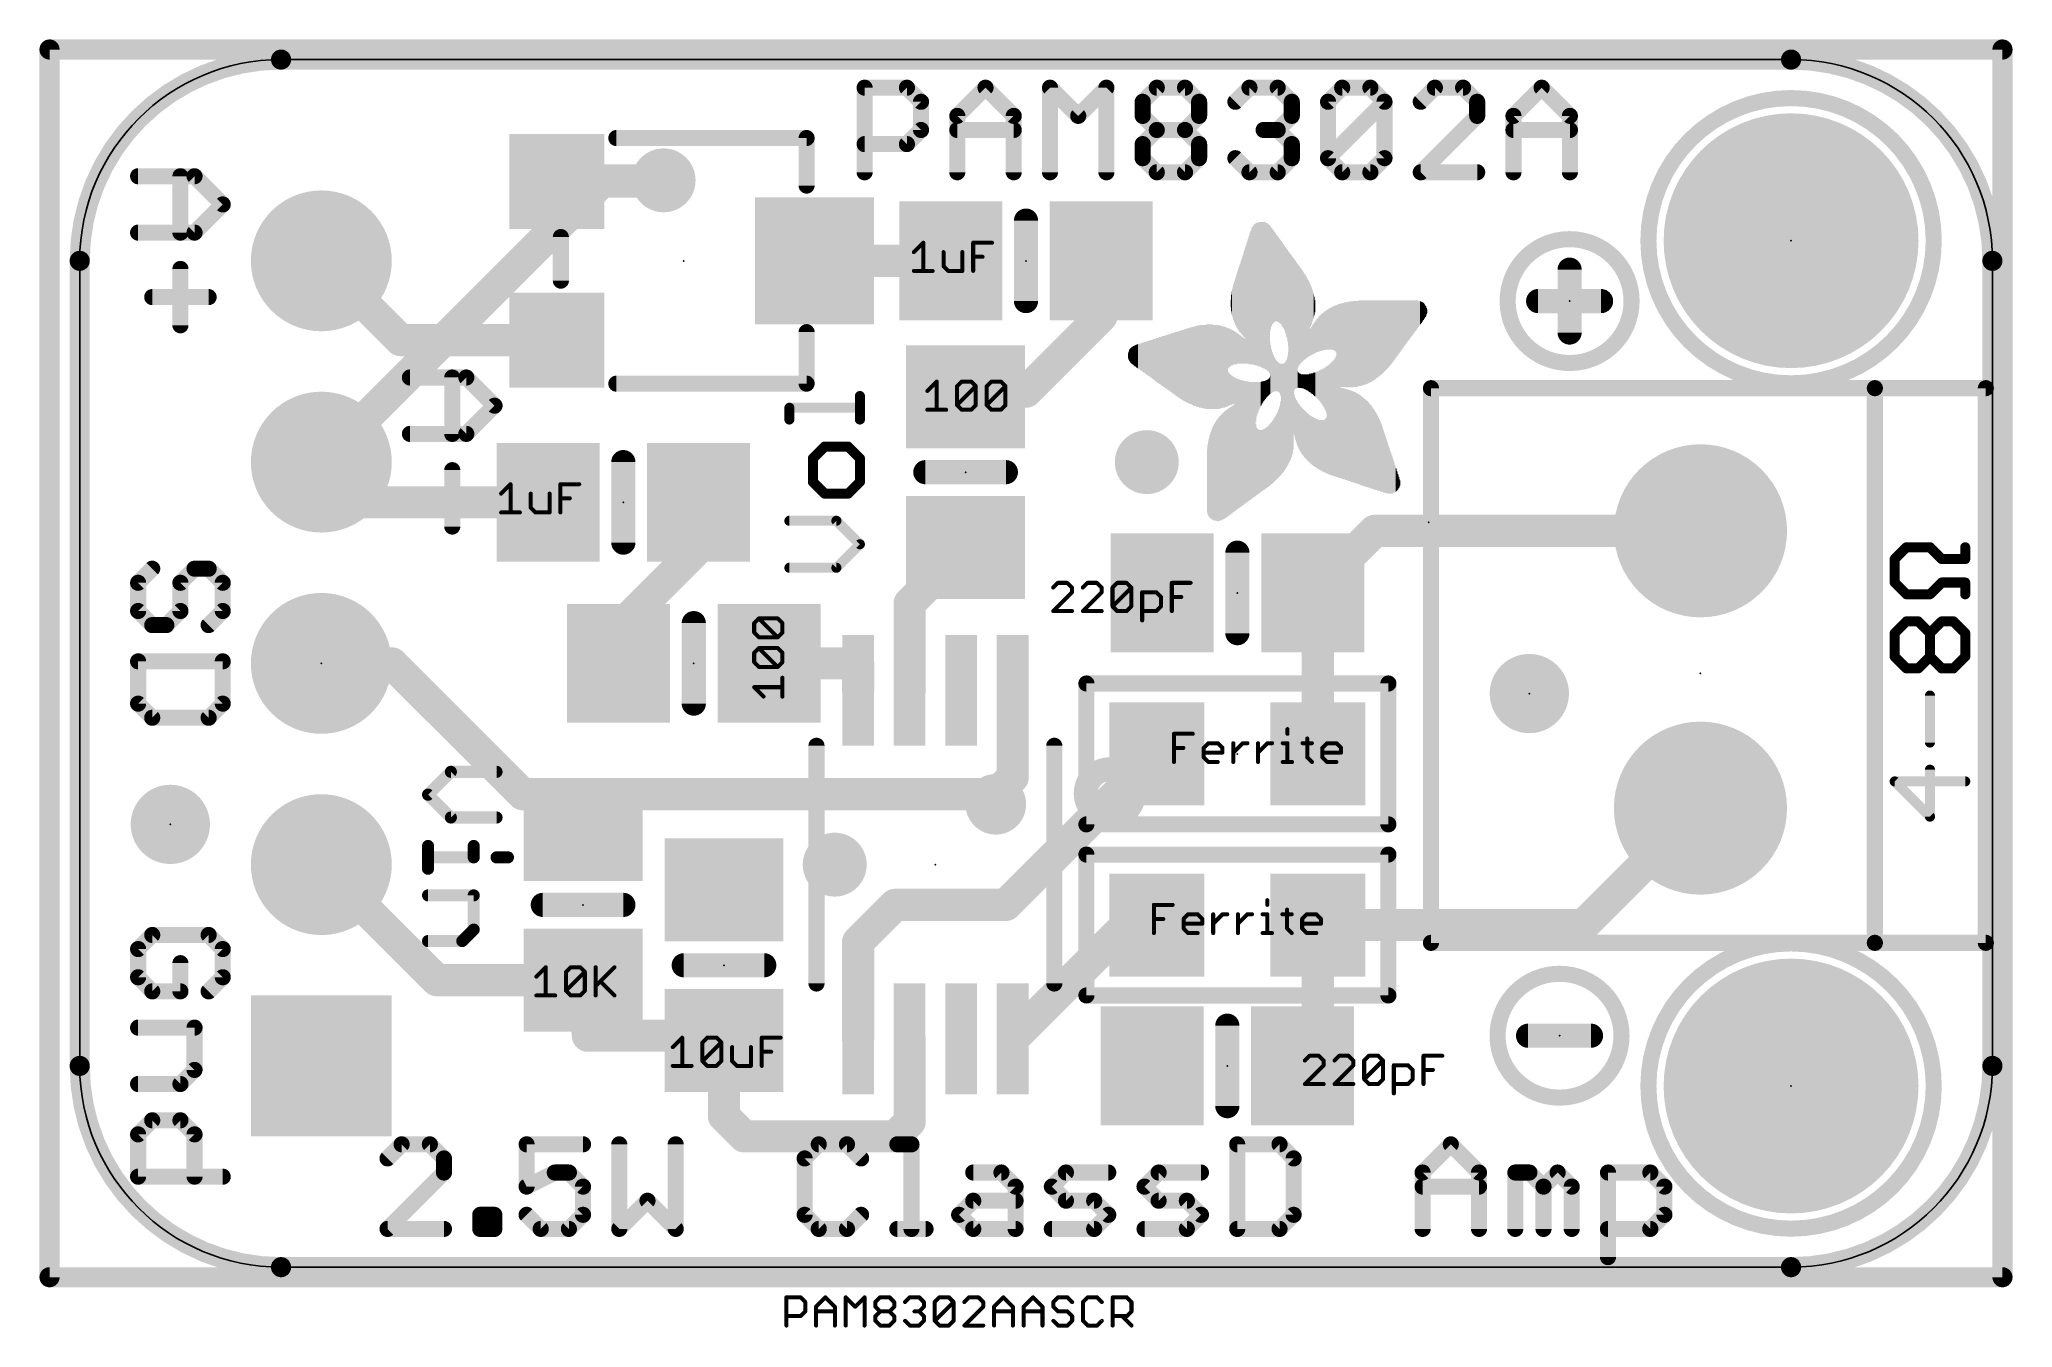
# Model space of a CAD drawing. Extents: x -0.5 to 24.4, y -0.8 to 15.5.
import ezdxf

# ---------------------------------------------------------------- set-up
doc = ezdxf.new("R2010")
doc.units = 0
for name, color, linetype in [('1', 12, 'CONTINUOUS'), ('16', 132, 'CONTINUOUS'), ('17', 110, 'CONTINUOUS'), ('18', 110, 'CONTINUOUS'), ('20', 53, 'CONTINUOUS'), ('21', 40, 'CONTINUOUS'), ('23', 53, 'CONTINUOUS'), ('27', 253, 'CONTINUOUS')]:
    doc.layers.add(name, color=color, linetype=linetype)

# ---------------------------------------------------------------- blocks, each defined once
blk = doc.blocks.new('RECT')
blk.add_solid([(-0.5, -0.5), (0.5, -0.5), (-0.5, 0.5), (0.5, 0.5)])
blk = doc.blocks.new('PIE')
at = {"const_width": 0.5}
blk.add_lwpolyline([(0, -0.25, 1), (0, 0.25, 1), (0, -0.25)], format="xyb", dxfattribs=at)
blk = doc.blocks.new('SQUAREP')
blk.add_solid([(-0.5, -0.5), (0.5, -0.5), (-0.5, 0.5), (0.5, 0.5)])
blk = doc.blocks.new('ROUNDP')
at = {"const_width": 0.5}
blk.add_lwpolyline([(0, -0.25, 1), (0, 0.25, 1), (0, -0.25)], format="xyb", dxfattribs=at)
blk = doc.blocks.new('ROUNDV')
at = {"const_width": 0.5}
blk.add_lwpolyline([(0, -0.25, 1), (0, 0.25, 1), (0, -0.25)], format="xyb", dxfattribs=at)

msp = doc.modelspace()

# ---------------------------------------------------------------- linework, layer by layer
at = {"layer": '1'}
for points, const_width in [([(2.54, 15.24, 0.4142), (0, 12.7)], 0.254), ([(2.54, 15.3035, 1), (2.54, 15.1765)], 0.127), ([(2.54, 15.1765, 1), (2.54, 15.3035)], 0.127), ([(24.13, 12.7, 0.4142), (21.59, 15.24)], 0.254), ([(21.59, 15.3035, 1), (21.59, 15.1765)], 0.127), ([(21.59, 15.1765, 1), (21.59, 15.3035)], 0.127), ([(6.02, 13.8016, 1), (6.02, 13.5984)], 0.2032), ([(7.3805, 13.8166, 1), (7.3515, 13.6154)], 0.2032), ([(7.4625, 13.5994, 1), (7.4915, 13.8006)], 0.2032), ([(7.477, 13.5984, 1), (7.477, 13.8016)], 0.2032), ([(0.0635, 12.7, 1), (-0.0635, 12.7)], 0.127), ([(-0.0635, 12.7, 1), (0.0635, 12.7)], 0.127), ([(3.1198, 12.7718, 1), (2.9762, 12.6282)], 0.2032), ([(9.27, 12.8016, 1), (9.27, 12.5984)], 0.2032), ([(10.988, 12.5984, 1), (10.988, 12.8016)], 0.2032), ([(12.9896, 12.7, 1), (12.7864, 12.7)], 0.2032), ([(24.1935, 12.7, 1), (24.0665, 12.7)], 0.127), ([(24.0665, 12.7, 1), (24.1935, 12.7)], 0.127), ([(12.9598, 11.9272, 1), (12.8162, 12.0708)], 0.2032), ([(12.7864, 11.999, 1), (12.9896, 11.999)], 0.2032), ([(4.048, 11.8016, 1), (4.048, 11.5984)], 0.2032), ([(3.9762, 11.6282, 1), (4.1198, 11.7718)], 0.2032), ([(6.02, 11.5984, 1), (6.02, 11.8016)], 0.2032), ([(11.242, 11.1506, 1), (11.242, 10.9474)], 0.2032), ([(11.3138, 10.9772, 1), (11.1702, 11.1208)], 0.2032), ([(11.8662, 11.1208, 1), (12.0098, 10.9772)], 0.2032), ([(11.938, 10.9474, 1), (11.938, 11.1506)], 0.2032), ([(11.1042, 11.0548, 1), (11.2478, 10.9112)], 0.2032), ([(3.1198, 10.2318, 1), (2.9762, 10.0882)], 0.2032), ([(3.556, 9.7536, 1), (3.556, 9.5504)], 0.2032), ([(3.4842, 9.5802, 1), (3.6278, 9.7238)], 0.2032), ([(5.908, 9.5504, 1), (5.908, 9.7536)], 0.2032), ([(7.8486, 9.591, 1), (7.6454, 9.591)], 0.2032), ([(7.6752, 9.6628, 1), (7.8188, 9.5192)], 0.2032), ([(7.8798, 9.5802, 1), (7.7362, 9.7238)], 0.2032), ([(16.339, 9.3946, 1), (16.339, 9.1914)], 0.2032), ([(16.4108, 9.2212, 1), (16.2672, 9.3648)], 0.2032), ([(20.447, 9.1914, 1), (20.447, 9.3946)], 0.2032), ([(7.8188, 8.9452, 1), (7.6752, 9.0888)], 0.2032), ([(11.2478, 9.0112, 1), (11.1042, 9.1548)], 0.2032), ([(7.6454, 9.017, 1), (7.8486, 9.017)], 0.2032), ([(10.5716, 8.377, 1), (10.3684, 8.377)], 0.2032), ([(10.3982, 8.4488, 1), (10.5418, 8.3052)], 0.2032), ([(15.6268, 8.5808, 1), (15.4832, 8.4372)], 0.2032), ([(15.4832, 8.5808, 1), (15.6268, 8.4372)], 0.2032), ([(15.7226, 8.443, 1), (15.5194, 8.443)], 0.2032), ([(15.5492, 8.3712, 1), (15.6928, 8.5148)], 0.2032), ([(6.8986, 8.067, 1), (6.6954, 8.067)], 0.2032), ([(6.7252, 8.1388, 1), (6.8688, 7.9952)], 0.2032), ([(3.048, 7.7216, 1), (3.048, 7.5184)], 0.2032), ([(4.0088, 7.6918, 1), (3.8652, 7.5482)], 0.2032), ([(3.937, 7.5184, 1), (3.937, 7.7216)], 0.2032), ([(6.6954, 7.62, 1), (6.8986, 7.62)], 0.2032), ([(8.697, 7.7216, 1), (8.697, 7.5184)], 0.2032), ([(9.9216, 7.62, 1), (9.7184, 7.62)], 0.2032), ([(9.82, 7.5184, 1), (9.82, 7.7216)], 0.2032), ([(11.8716, 7.28, 1), (11.6684, 7.28)], 0.2032), ([(9.7184, 7.28, 1), (9.9216, 7.28)], 0.2032), ([(10.3684, 7.28, 1), (10.5716, 7.28)], 0.2032), ([(13.6683, 6.4135, 1), (13.5097, 6.5405)], 0.2032), ([(13.6608, 6.4052, 1), (13.5172, 6.5488)], 0.2032), ([(15.5194, 6.477, 1), (15.7226, 6.477)], 0.2032), ([(11.6684, 6.182, 1), (11.8716, 6.182)], 0.2032), ([(11.8418, 6.1102, 1), (11.6982, 6.2538)], 0.2032), ([(5.588, 6.0706, 1), (5.588, 5.8674)], 0.2032), ([(5.5162, 5.8972, 1), (5.6598, 6.0408)], 0.2032), ([(6.35, 6.0706, 1), (6.35, 5.8674)], 0.2032), ([(6.4516, 5.969, 1), (6.2484, 5.969)], 0.2032), ([(6.35, 5.8674, 1), (6.35, 6.0706)], 0.2032), ([(11.4852, 6.0408, 1), (11.6288, 5.8972)], 0.2032), ([(11.557, 5.8674, 1), (11.557, 6.0706)], 0.2032), ([(13.0017, 5.9055, 1), (13.1603, 5.7785)], 0.2032), ([(20.5188, 5.7212, 1), (20.3752, 5.8648)], 0.2032), ([(6.2484, 5.522, 1), (6.4516, 5.522)], 0.2032), ([(3.1198, 5.1518, 1), (2.9762, 5.0082)], 0.2032), ([(10.287, 4.6736, 1), (10.287, 4.4704)], 0.2032), ([(10.3588, 4.5002, 1), (10.2152, 4.6438)], 0.2032), ([(11.6122, 4.6438, 1), (11.7558, 4.5002)], 0.2032), ([(11.684, 4.4704, 1), (11.684, 4.6736)], 0.2032), ([(13.208, 4.4196, 1), (13.208, 4.2164)], 0.2032), ([(13.2798, 4.2462, 1), (13.1362, 4.3898)], 0.2032), ([(13.589, 4.2164, 1), (13.589, 4.4196)], 0.2032), ([(15.7226, 4.318, 1), (15.5194, 4.318)], 0.2032), ([(15.621, 4.4196, 1), (15.621, 4.2164)], 0.2032), ([(18.9002, 4.3898, 1), (19.0438, 4.2462)], 0.2032), ([(18.972, 4.2164, 1), (18.972, 4.4196)], 0.2032), ([(9.9216, 4.105, 1), (9.7184, 4.105)], 0.2032), ([(9.7482, 4.1768, 1), (9.8918, 4.0332)], 0.2032), ([(4.506, 3.7236, 1), (4.506, 3.5204)], 0.2032), ([(4.4342, 3.5502, 1), (4.5778, 3.6938)], 0.2032), ([(6.4512, 3.6308, 1), (6.2488, 3.6132)], 0.2032), ([(6.35, 3.5204, 1), (6.35, 3.7236)], 0.2032), ([(6.411, 3.0226, 1), (6.411, 2.8194)], 0.2032), ([(6.3098, 2.9122, 1), (6.5122, 2.9298)], 0.2032), ([(7.9714, 3.0176, 1), (7.9086, 2.8244)], 0.2032), ([(7.94, 2.8194, 1), (7.94, 3.0226)], 0.2032), ([(8.2296, 2.86, 1), (8.0264, 2.86)], 0.2032), ([(8.0966, 2.7634, 1), (8.1594, 2.9566)], 0.2032), ([(10.5716, 2.88, 1), (10.3684, 2.88)], 0.2032), ([(11.6982, 2.9518, 1), (11.8418, 2.8082)], 0.2032), ([(9.7184, 2.88, 1), (9.9216, 2.88)], 0.2032), ([(15.5194, 2.733, 1), (15.7226, 2.733)], 0.2032), ([(15.6928, 2.6612, 1), (15.5492, 2.8048)], 0.2032), ([(0, 2.54, 0.4142), (2.54, 0)], 0.254), ([(0.0635, 2.54, 1), (-0.0635, 2.54)], 0.127), ([(-0.0635, 2.54, 1), (0.0635, 2.54)], 0.127), ([(15.3562, 2.6118, 1), (15.4998, 2.4682)], 0.2032), ([(21.59, 0, 0.4142), (24.13, 2.54)], 0.254), ([(24.1935, 2.54, 1), (24.0665, 2.54)], 0.127), ([(24.0665, 2.54, 1), (24.1935, 2.54)], 0.127), ([(8.0264, 1.905, 1), (8.2296, 1.905)], 0.2032), ([(8.1998, 1.9768, 1), (8.0562, 1.8332)], 0.2032), ([(10.5418, 1.7622, 1), (10.3982, 1.9058)], 0.2032), ([(8.382, 1.7526, 1), (8.382, 1.5494)], 0.2032), ([(8.3102, 1.5792, 1), (8.4538, 1.7228)], 0.2032), ([(10.2152, 1.7228, 1), (10.3588, 1.5792)], 0.2032), ([(10.287, 1.5494, 1), (10.287, 1.7526)], 0.2032), ([(10.3684, 1.834, 1), (10.5716, 1.834)], 0.2032), ([(2.54, 0.0635, 1), (2.54, -0.0635)], 0.127), ([(2.54, -0.0635, 1), (2.54, 0.0635)], 0.127), ([(21.59, 0.0635, 1), (21.59, -0.0635)], 0.127), ([(21.59, -0.0635, 1), (21.59, 0.0635)], 0.127)]:
    msp.add_lwpolyline(points, format="xyb", dxfattribs=dict(at, const_width=const_width))
for points, const_width in [([(2.54, 15.24), (21.59, 15.24)], 0.254), ([(7.477, 13.7), (6.02, 13.7)], 0.4064), ([(7.366, 13.716), (7.477, 13.7)], 0.4064), ([(0, 2.54), (0, 12.7)], 0.254), ([(3.048, 12.7), (4.048, 11.7)], 0.4064), ([(9.27, 12.7), (10.988, 12.7)], 0.4064), ([(12.888, 12.7), (12.888, 11.999)], 0.4064), ([(24.13, 12.7), (24.13, 2.54)], 0.254), ([(12.888, 11.999), (11.938, 11.049)], 0.4064), ([(4.048, 11.7), (6.02, 11.7)], 0.4064), ([(11.242, 11.049), (11.176, 10.983)], 0.4064), ([(11.938, 11.049), (11.242, 11.049)], 0.4064), ([(3.048, 10.16), (3.556, 9.652)], 0.4064), ([(3.556, 9.652), (5.908, 9.652)], 0.4064), ([(7.747, 9.591), (7.808, 9.652)], 0.4064), ([(7.747, 9.017), (7.747, 9.591)], 0.4064), ([(15.555, 8.509), (16.339, 9.293)], 0.4064), ([(16.339, 9.293), (20.447, 9.293)], 0.4064), ([(6.797, 8.067), (7.747, 9.017)], 0.4064), ([(10.47, 8.377), (11.176, 9.083)], 0.4064), ([(15.621, 8.443), (15.555, 8.509)], 0.4064), ([(10.47, 7.28), (10.47, 8.377)], 0.4064), ([(15.621, 6.477), (15.621, 8.443)], 0.4064), ([(6.797, 7.62), (6.797, 8.067)], 0.4064), ([(3.937, 7.62), (3.048, 7.62)], 0.4064), ([(5.588, 5.969), (3.937, 7.62)], 0.4064), ([(8.697, 7.62), (9.82, 7.62)], 0.4064), ([(9.82, 7.62), (9.82, 7.28)], 0.4064), ([(11.77, 7.28), (11.77, 6.182)], 0.4064), ([(11.684, 4.572), (13.589, 6.477)], 0.4064), ([(13.589, 6.477), (13.081, 5.842)], 0.4064), ([(11.77, 6.182), (11.557, 5.969)], 0.4064), ([(6.35, 5.969), (5.588, 5.969)], 0.4064), ([(11.557, 5.969), (6.35, 5.969)], 0.4064), ([(6.35, 5.522), (6.35, 5.969)], 0.4064), ([(18.972, 4.318), (20.447, 5.793)], 0.4064), ([(3.048, 5.08), (4.506, 3.622)], 0.4064), ([(9.82, 4.105), (10.287, 4.572)], 0.4064), ([(10.287, 4.572), (11.684, 4.572)], 0.4064), ([(11.77, 2.88), (13.208, 4.318)], 0.4064), ([(13.208, 4.318), (13.589, 4.318)], 0.4064), ([(15.621, 2.733), (15.621, 4.318)], 0.4064), ([(15.621, 4.318), (18.972, 4.318)], 0.4064), ([(9.82, 2.88), (9.82, 4.105)], 0.4064), ([(4.506, 3.622), (6.35, 3.622)], 0.4064), ([(6.411, 2.921), (6.35, 3.622)], 0.4064), ([(7.94, 2.921), (6.411, 2.921)], 0.4064), ([(7.94, 2.921), (8.128, 2.86)], 0.4064), ([(8.128, 1.905), (8.128, 2.86)], 0.4064), ([(10.47, 2.88), (10.47, 1.834)], 0.4064), ([(15.428, 2.54), (15.621, 2.733)], 0.4064), ([(8.382, 1.651), (8.128, 1.905)], 0.4064), ([(10.47, 1.834), (10.287, 1.651)], 0.4064), ([(10.287, 1.651), (8.382, 1.651)], 0.4064), ([(21.59, 0), (2.54, 0)], 0.254)]:
    msp.add_lwpolyline(points, dxfattribs=dict(at, const_width=const_width))
at = {"layer": '16'}
for points, const_width in [([(-0.381, 15.367), (-0.381, -0.127)], 0.254), ([(24.257, 15.367), (-0.381, 15.367)], 0.254), ([(24.257, -0.127), (24.257, 15.367)], 0.254), ([(3.048, 10.16), (6.604, 13.716)], 0.4064), ([(6.604, 13.716), (7.366, 13.716)], 0.4064), ([(-0.381, -0.127), (24.257, -0.127)], 0.254)]:
    msp.add_lwpolyline(points, dxfattribs=dict(at, const_width=const_width))
for points, const_width in [([(-0.3175, 15.367, 1), (-0.4445, 15.367)], 0.127), ([(-0.381, 15.4305, 1), (-0.381, 15.3035)], 0.127), ([(24.3205, 15.367, 1), (24.1935, 15.367)], 0.127), ([(24.257, 15.3035, 1), (24.257, 15.4305)], 0.127), ([(6.604, 13.8176, 1), (6.604, 13.6144)], 0.2032), ([(6.6758, 13.6442, 1), (6.5322, 13.7878)], 0.2032), ([(7.366, 13.6144, 1), (7.366, 13.8176)], 0.2032), ([(2.9762, 10.2318, 1), (3.1198, 10.0882)], 0.2032), ([(-0.381, -0.0635, 1), (-0.381, -0.1905)], 0.127), ([(24.257, -0.1905, 1), (24.257, -0.0635)], 0.127), ([(-0.4445, -0.127, 1), (-0.3175, -0.127)], 0.127), ([(24.1935, -0.127, 1), (24.3205, -0.127)], 0.127)]:
    msp.add_lwpolyline(points, format="xyb", dxfattribs=dict(at, const_width=const_width))
at = {"layer": '20'}
for p, q in [((2.54, 15.24), (21.59, 15.24)), ((0, 2.54), (0, 12.7)), ((24.13, 12.7), (24.13, 2.54)), ((21.59, 0), (2.54, 0))]:
    msp.add_line(p, q, dxfattribs=at)
for centre, start, end in [((2.54, 12.7), 90, 180), ((21.59, 12.7), 0, 90), ((2.54, 2.54), 180, 270), ((21.59, 2.54), 270, 0)]:
    msp.add_arc(centre, 2.54, start, end, dxfattribs=at)
at = {"layer": '21'}
for points, const_width in [([(9.902, 13.8176), (9.902, 14.8853)], 0.2032), ([(9.902, 14.8853), (10.4359, 14.8853)], 0.2032), ([(10.4359, 14.8853), (10.6138, 14.7074)], 0.2032), ([(11.0714, 14.5294), (11.4273, 14.8853)], 0.2032), ([(11.4273, 14.8853), (11.7832, 14.5294)], 0.2032), ([(12.2408, 13.8176), (12.2408, 14.8853)], 0.2032), ([(12.2408, 14.8853), (12.5967, 14.5294)], 0.2032), ([(12.5967, 14.5294), (12.9526, 14.8853)], 0.2032), ([(12.9526, 14.8853), (12.9526, 13.8176)], 0.2032), ([(13.4102, 14.7074), (13.5881, 14.8853)], 0.2032), ([(13.5881, 14.8853), (13.9441, 14.8853)], 0.2032), ([(13.9441, 14.8853), (14.122, 14.7074)], 0.2032), ([(14.5796, 14.7074), (14.7575, 14.8853)], 0.2032), ([(14.7575, 14.8853), (15.1134, 14.8853)], 0.2032), ([(15.1134, 14.8853), (15.2914, 14.7074)], 0.2032), ([(15.749, 14.7074), (15.9269, 14.8853)], 0.2032), ([(15.9269, 14.8853), (16.2828, 14.8853)], 0.2032), ([(16.2828, 14.8853), (16.4608, 14.7074)], 0.2032), ([(17.0963, 14.8853), (16.9184, 14.7074)], 0.2032), ([(17.4522, 14.8853), (17.0963, 14.8853)], 0.2032), ([(17.6302, 14.7074), (17.4522, 14.8853)], 0.2032), ([(18.0878, 14.5294), (18.4437, 14.8853)], 0.2032), ([(18.4437, 14.8853), (18.7996, 14.5294)], 0.2032), ([(10.6138, 14.7074), (10.6138, 14.3515)], 0.2032), ([(13.4102, 14.5294), (13.4102, 14.7074)], 0.2032), ([(14.122, 14.7074), (14.122, 14.5294)], 0.2032), ([(15.2914, 14.7074), (15.2914, 14.5294)], 0.2032), ([(15.749, 13.9956), (15.749, 14.7074)], 0.2032), ([(15.749, 13.9956), (16.4608, 14.7074)], 0.2032), ([(16.4608, 14.7074), (16.4608, 13.9956)], 0.2032), ([(17.6302, 14.5294), (17.6302, 14.7074)], 0.2032), ([(10.6138, 14.3515), (10.4359, 14.1735)], 0.2032), ([(11.0714, 13.8176), (11.0714, 14.5294)], 0.2032), ([(11.0714, 14.3515), (11.7832, 14.3515)], 0.2032), ([(11.7832, 14.5294), (11.7832, 13.8176)], 0.2032), ([(13.5881, 14.3515), (13.4102, 14.5294)], 0.2032), ([(13.4102, 14.1735), (13.5881, 14.3515)], 0.2032), ([(13.5881, 14.3515), (13.9441, 14.3515)], 0.2032), ([(14.122, 14.5294), (13.9441, 14.3515)], 0.2032), ([(13.9441, 14.3515), (14.122, 14.1735)], 0.2032), ([(15.1134, 14.3515), (14.9355, 14.3515)], 0.2032), ([(15.2914, 14.5294), (15.1134, 14.3515)], 0.2032), ([(15.1134, 14.3515), (15.2914, 14.1735)], 0.2032), ([(16.9184, 13.8176), (17.6302, 14.5294)], 0.2032), ([(18.0878, 13.8176), (18.0878, 14.5294)], 0.2032), ([(18.0878, 14.3515), (18.7996, 14.3515)], 0.2032), ([(18.7996, 14.5294), (18.7996, 13.8176)], 0.2032), ([(6.77, 14.25), (9.17, 14.25)], 0.2032), ([(9.17, 14.25), (9.17, 13.65)], 0.2032), ([(10.4359, 14.1735), (9.902, 14.1735)], 0.2032), ([(13.4102, 13.9956), (13.4102, 14.1735)], 0.2032), ([(14.122, 14.1735), (14.122, 13.9956)], 0.2032), ([(15.2914, 14.1735), (15.2914, 13.9956)], 0.2032), ([(13.5881, 13.8176), (13.4102, 13.9956)], 0.2032), ([(14.122, 13.9956), (13.9441, 13.8176)], 0.2032), ([(14.7575, 13.8176), (14.5796, 13.9956)], 0.2032), ([(15.2914, 13.9956), (15.1134, 13.8176)], 0.2032), ([(15.9269, 13.8176), (15.749, 13.9956)], 0.2032), ([(16.4608, 13.9956), (16.2828, 13.8176)], 0.2032), ([(0.7366, 13.7678), (1.4484, 13.7678)], 0.2032), ([(1.2705, 13.7678), (1.2705, 13.056)], 0.2032), ([(1.4484, 13.7678), (1.8043, 13.4119)], 0.2032), ([(13.9441, 13.8176), (13.5881, 13.8176)], 0.2032), ([(15.1134, 13.8176), (14.7575, 13.8176)], 0.2032), ([(16.2828, 13.8176), (15.9269, 13.8176)], 0.2032), ([(17.6302, 13.8176), (16.9184, 13.8176)], 0.2032), ([(1.8043, 13.4119), (1.4484, 13.056)], 0.2032), ([(11.938, 12.192), (11.938, 13.208)], 0.3048), ([(1.4484, 13.056), (0.7366, 13.056)], 0.2032), ([(6.07, 13), (6.07, 12.45)], 0.2032), ([(1.2705, 12.5984), (1.2705, 11.8866)], 0.2032), ([(18.796, 11.7952), (18.796, 12.5888)], 0.3048), ([(1.6264, 12.2425), (0.9146, 12.2425)], 0.2032), ([(18.3992, 12.192), (19.1929, 12.192)], 0.3048), ([(9.17, 11.8), (9.17, 11.15)], 0.2032), ([(4.1656, 11.2278), (4.8774, 11.2278)], 0.2032), ([(4.6995, 11.2278), (4.6995, 10.516)], 0.2032), ([(4.8774, 11.2278), (5.2333, 10.8719)], 0.2032), ([(9.17, 11.15), (6.77, 11.15)], 0.2032), ([(5.2333, 10.8719), (4.8774, 10.516)], 0.2032), ([(9.8425, 10.6975), (9.8425, 10.9941)], 0.127), ([(22.647, 11.093), (17.047, 11.093)], 0.2032), ([(17.047, 11.093), (17.047, 4.093)], 0.2032), ([(24.047, 11.093), (22.647, 11.093)], 0.2032), ([(22.647, 4.093), (22.647, 11.093)], 0.2032), ([(24.047, 4.093), (24.047, 11.093)], 0.2032), ([(8.9527, 10.6975), (8.9527, 10.8458)], 0.127), ([(8.9527, 10.8458), (9.8425, 10.8458)], 0.127), ([(4.8774, 10.516), (4.1656, 10.516)], 0.2032), ([(6.858, 9.144), (6.858, 10.16)], 0.3048), ([(9.3976, 10.3552), (9.2493, 10.2069)], 0.127), ([(9.2493, 10.2069), (9.2493, 9.9103)], 0.127), ([(9.6942, 10.3552), (9.3976, 10.3552)], 0.127), ([(9.8425, 10.2069), (9.6942, 10.3552)], 0.127), ([(9.8425, 9.9103), (9.8425, 10.2069)], 0.127), ([(4.6995, 10.0584), (4.6995, 9.3466)], 0.2032), ([(9.2493, 9.9103), (9.3976, 9.762)], 0.127), ([(9.6942, 9.762), (9.8425, 9.9103)], 0.127), ([(11.684, 10.033), (10.668, 10.033)], 0.3048), ([(9.3976, 9.762), (9.6942, 9.762)], 0.127), ([(9.5459, 9.4197), (8.9527, 9.4197)], 0.127), ([(9.8425, 9.1231), (9.5459, 9.4197)], 0.127), ([(9.5459, 8.8265), (9.8425, 9.1231)], 0.127), ([(14.605, 8.001), (14.605, 9.017)], 0.3048), ([(22.8973, 8.9369), (23.0456, 9.0852)], 0.127), ([(22.8973, 8.6403), (22.8973, 8.9369)], 0.127), ([(23.0456, 9.0852), (23.3422, 9.0852)], 0.127), ([(23.3422, 9.0852), (23.4905, 8.9369)], 0.127), ([(23.4905, 8.9369), (23.7871, 8.9369)], 0.127), ([(23.7871, 8.9369), (23.7871, 9.0852)], 0.127), ([(0.7366, 8.6368), (0.9146, 8.8148)], 0.2032), ([(0.7366, 8.2809), (0.7366, 8.6368)], 0.2032), ([(1.4484, 8.8148), (1.2705, 8.6368)], 0.2032), ([(1.2705, 8.6368), (1.2705, 8.2809)], 0.2032), ([(1.6264, 8.8148), (1.4484, 8.8148)], 0.2032), ([(1.8043, 8.6368), (1.6264, 8.8148)], 0.2032), ([(1.8043, 8.2809), (1.8043, 8.6368)], 0.2032), ([(8.9527, 8.8265), (9.5459, 8.8265)], 0.127), ([(23.0456, 8.492), (22.8973, 8.6403)], 0.127), ([(23.3422, 8.492), (23.0456, 8.492)], 0.127), ([(23.4905, 8.6403), (23.3422, 8.492)], 0.127), ([(23.7871, 8.6403), (23.4905, 8.6403)], 0.127), ([(23.7871, 8.492), (23.7871, 8.6403)], 0.127), ([(0.9146, 8.103), (0.7366, 8.2809)], 0.2032), ([(1.2705, 8.2809), (1.0925, 8.103)], 0.2032), ([(1.6264, 8.103), (1.8043, 8.2809)], 0.2032), ([(7.747, 8.128), (7.747, 7.112)], 0.3048), ([(1.0925, 8.103), (0.9146, 8.103)], 0.2032), ([(22.8973, 8.0014), (23.0456, 8.1497)], 0.127), ([(22.8973, 7.7048), (22.8973, 8.0014)], 0.127), ([(23.0456, 8.1497), (23.1939, 8.1497)], 0.127), ([(23.1939, 8.1497), (23.3422, 8.0014)], 0.127), ([(23.3422, 8.0014), (23.4905, 8.1497)], 0.127), ([(23.3422, 7.7048), (23.3422, 8.0014)], 0.127), ([(23.4905, 8.1497), (23.6388, 8.1497)], 0.127), ([(23.6388, 8.1497), (23.7871, 8.0014)], 0.127), ([(23.7871, 8.0014), (23.7871, 7.7048)], 0.127), ([(1.8043, 7.6454), (0.7366, 7.6454)], 0.2032), ([(0.7366, 7.6454), (0.7366, 7.1115)], 0.2032), ([(1.8043, 7.1115), (1.8043, 7.6454)], 0.2032), ([(23.0456, 7.5565), (22.8973, 7.7048)], 0.127), ([(23.3422, 7.7048), (23.1939, 7.5565)], 0.127), ([(23.4905, 7.5565), (23.3422, 7.7048)], 0.127), ([(23.7871, 7.7048), (23.6388, 7.5565)], 0.127), ([(23.1939, 7.5565), (23.0456, 7.5565)], 0.127), ([(23.6388, 7.5565), (23.4905, 7.5565)], 0.127), ([(12.7, 7.366), (16.51, 7.366)], 0.2032), ([(12.7, 5.588), (12.7, 7.366)], 0.2032), ([(16.51, 7.366), (16.51, 5.588)], 0.2032), ([(23.3422, 6.621), (23.3422, 7.2142)], 0.127), ([(0.7366, 7.1115), (0.9146, 6.9336)], 0.2032), ([(0.9146, 6.9336), (1.6264, 6.9336)], 0.2032), ([(1.6264, 6.9336), (1.8043, 7.1115)], 0.2032), ([(9.295, 6.58), (9.295, 3.58)], 0.2032), ([(12.295, 3.58), (12.295, 6.58)], 0.2032), ([(4.6823, 6.2512), (4.3942, 5.963)], 0.1524), ([(5.2585, 6.2512), (4.6823, 6.2512)], 0.1524), ([(23.3422, 5.6855), (23.3422, 6.2786)], 0.127), ([(4.3942, 5.963), (4.6823, 5.6749)], 0.1524), ([(23.7871, 6.1303), (22.8973, 6.1303)], 0.127), ([(22.8973, 6.1303), (23.3422, 5.6855)], 0.127), ([(4.6823, 5.6749), (5.2585, 5.6749)], 0.1524), ([(16.51, 5.588), (12.7, 5.588)], 0.2032), ([(4.3942, 5.3156), (4.3942, 5.0275)], 0.1524), ([(4.9704, 5.1716), (4.3942, 5.1716)], 0.1524), ([(4.9704, 5.3156), (4.9704, 5.1716)], 0.1524), ([(5.4026, 5.1716), (5.2585, 5.1716)], 0.1524), ([(12.7, 5.207), (16.51, 5.207)], 0.2032), ([(12.7, 3.429), (12.7, 5.207)], 0.2032), ([(16.51, 5.207), (16.51, 3.429)], 0.2032), ([(4.3942, 4.692), (4.9704, 4.692)], 0.1524), ([(4.9704, 4.692), (4.9704, 4.2598)], 0.1524), ([(5.842, 4.572), (6.858, 4.572)], 0.3048), ([(0.9146, 4.1925), (0.7366, 4.0145)], 0.2032), ([(1.6264, 4.1925), (0.9146, 4.1925)], 0.2032), ([(1.8043, 4.0145), (1.6264, 4.1925)], 0.2032), ([(4.9704, 4.2598), (4.8264, 4.1157)], 0.1524), ([(0.7366, 4.0145), (0.7366, 3.6586)], 0.2032), ([(1.8043, 3.6586), (1.8043, 4.0145)], 0.2032), ([(4.8264, 4.1157), (4.3942, 4.1157)], 0.1524), ([(17.047, 4.093), (22.647, 4.093)], 0.2032), ([(22.647, 4.093), (24.047, 4.093)], 0.2032), ([(0.7366, 3.6586), (0.9146, 3.4807)], 0.2032), ([(1.2705, 3.4807), (1.2705, 3.8366)], 0.2032), ([(1.6264, 3.4807), (1.8043, 3.6586)], 0.2032), ([(7.62, 3.81), (8.636, 3.81)], 0.3048), ([(0.9146, 3.4807), (1.2705, 3.4807)], 0.2032), ([(16.51, 3.429), (12.7, 3.429)], 0.2032), ([(0.7366, 3.0231), (1.4484, 3.0231)], 0.2032), ([(1.4484, 3.0231), (1.4484, 2.4892)], 0.2032), ([(14.478, 2.032), (14.478, 3.048)], 0.3048), ([(19.0658, 2.921), (18.2721, 2.921)], 0.3048), ([(1.4484, 2.4892), (1.2705, 2.3113)], 0.2032), ([(1.2705, 2.3113), (0.7366, 2.3113)], 0.2032), ([(0.7366, 1.6758), (0.9146, 1.8537)], 0.2032), ([(0.7366, 1.1419), (0.7366, 1.6758)], 0.2032), ([(0.9146, 1.8537), (1.2705, 1.8537)], 0.2032), ([(1.2705, 1.8537), (1.4484, 1.6758)], 0.2032), ([(1.4484, 1.6758), (1.4484, 1.1419)], 0.2032), ([(4.0613, 1.5503), (3.8834, 1.3724)], 0.2032), ([(4.4172, 1.5503), (4.0613, 1.5503)], 0.2032), ([(4.5952, 1.3724), (4.4172, 1.5503)], 0.2032), ([(6.3493, 1.5503), (5.6375, 1.5503)], 0.2032), ([(5.6375, 1.5503), (5.6375, 1.0165)], 0.2032), ([(6.8068, 1.5503), (6.8068, 0.4826)], 0.2032), ([(7.5187, 0.4826), (7.5187, 1.5503)], 0.2032), ([(9.3236, 1.5503), (9.1456, 1.3724)], 0.2032), ([(9.6795, 1.5503), (9.3236, 1.5503)], 0.2032), ([(9.8574, 1.3724), (9.6795, 1.5503)], 0.2032), ([(10.315, 1.5503), (10.493, 1.5503)], 0.2032), ([(10.493, 1.5503), (10.493, 0.4826)], 0.2032), ([(14.6028, 1.5503), (14.6028, 0.4826)], 0.2032), ([(15.1367, 1.5503), (14.6028, 1.5503)], 0.2032), ([(15.3146, 1.3724), (15.1367, 1.5503)], 0.2032), ([(16.9416, 1.1944), (17.2975, 1.5503)], 0.2032), ([(17.2975, 1.5503), (17.6534, 1.1944)], 0.2032), ([(3.8834, 0.4826), (4.5952, 1.1944)], 0.2032), ([(4.5952, 1.1944), (4.5952, 1.3724)], 0.2032), ([(5.6375, 1.0165), (5.9934, 1.1944)], 0.2032), ([(5.9934, 1.1944), (6.1713, 1.1944)], 0.2032), ([(6.1713, 1.1944), (6.3493, 1.0165)], 0.2032), ([(9.1456, 1.3724), (9.1456, 0.6606)], 0.2032), ([(11.2726, 1.1944), (11.6285, 1.1944)], 0.2032), ([(11.6285, 1.1944), (11.8064, 1.0165)], 0.2032), ([(12.264, 1.0165), (12.442, 1.1944)], 0.2032), ([(12.442, 1.1944), (12.9758, 1.1944)], 0.2032), ([(13.4334, 1.0165), (13.6114, 1.1944)], 0.2032), ([(13.6114, 1.1944), (14.1452, 1.1944)], 0.2032), ([(15.3146, 0.6606), (15.3146, 1.3724)], 0.2032), ([(16.9416, 0.4826), (16.9416, 1.1944)], 0.2032), ([(17.6534, 1.1944), (17.6534, 0.4826)], 0.2032), ([(18.111, 0.4826), (18.111, 1.1944)], 0.2032), ([(18.111, 1.1944), (18.289, 1.1944)], 0.2032), ([(18.289, 1.1944), (18.4669, 1.0165)], 0.2032), ([(18.4669, 1.0165), (18.6449, 1.1944)], 0.2032), ([(18.6449, 1.1944), (18.8228, 1.0165)], 0.2032), ([(19.2804, 0.1267), (19.2804, 1.1944)], 0.2032), ([(19.2804, 1.1944), (19.8143, 1.1944)], 0.2032), ([(19.8143, 1.1944), (19.9922, 1.0165)], 0.2032), ([(1.8043, 1.1419), (0.7366, 1.1419)], 0.2032), ([(6.3493, 1.0165), (6.3493, 0.6606)], 0.2032), ([(11.8064, 1.0165), (11.8064, 0.4826)], 0.2032), ([(12.442, 0.8385), (12.264, 1.0165)], 0.2032), ([(13.6114, 0.8385), (13.4334, 1.0165)], 0.2032), ([(16.9416, 1.0165), (17.6534, 1.0165)], 0.2032), ([(18.4669, 1.0165), (18.4669, 0.4826)], 0.2032), ([(18.8228, 1.0165), (18.8228, 0.4826)], 0.2032), ([(19.9922, 1.0165), (19.9922, 0.6606)], 0.2032), ([(5.0528, 0.4826), (5.0528, 0.6606)], 0.2032), ([(5.0528, 0.6606), (5.2307, 0.6606)], 0.2032), ([(5.2307, 0.6606), (5.2307, 0.4826)], 0.2032), ([(5.8154, 0.4826), (5.6375, 0.6606)], 0.2032), ([(6.3493, 0.6606), (6.1713, 0.4826)], 0.2032), ([(6.8068, 0.4826), (7.1627, 0.8385)], 0.2032), ([(7.1627, 0.8385), (7.5187, 0.4826)], 0.2032), ([(9.1456, 0.6606), (9.3236, 0.4826)], 0.2032), ([(9.6795, 0.4826), (9.8574, 0.6606)], 0.2032), ([(11.0946, 0.6606), (11.2726, 0.8385)], 0.2032), ([(11.2726, 0.4826), (11.0946, 0.6606)], 0.2032), ([(11.2726, 0.8385), (11.8064, 0.8385)], 0.2032), ([(12.7979, 0.8385), (12.442, 0.8385)], 0.2032), ([(12.9758, 0.6606), (12.7979, 0.8385)], 0.2032), ([(12.7979, 0.4826), (12.9758, 0.6606)], 0.2032), ([(13.9673, 0.8385), (13.6114, 0.8385)], 0.2032), ([(14.1452, 0.6606), (13.9673, 0.8385)], 0.2032), ([(13.9673, 0.4826), (14.1452, 0.6606)], 0.2032), ([(15.1367, 0.4826), (15.3146, 0.6606)], 0.2032), ([(19.9922, 0.6606), (19.8143, 0.4826)], 0.2032), ([(4.5952, 0.4826), (3.8834, 0.4826)], 0.2032), ([(5.2307, 0.4826), (5.0528, 0.4826)], 0.2032), ([(6.1713, 0.4826), (5.8154, 0.4826)], 0.2032), ([(9.3236, 0.4826), (9.6795, 0.4826)], 0.2032), ([(10.315, 0.4826), (10.6709, 0.4826)], 0.2032), ([(11.8064, 0.4826), (11.2726, 0.4826)], 0.2032), ([(12.264, 0.4826), (12.7979, 0.4826)], 0.2032), ([(13.4334, 0.4826), (13.9673, 0.4826)], 0.2032), ([(14.6028, 0.4826), (15.1367, 0.4826)], 0.2032), ([(19.8143, 0.4826), (19.2804, 0.4826)], 0.2032)]:
    msp.add_lwpolyline(points, dxfattribs=dict(at, const_width=const_width))
for points, const_width in [([(9.9528, 14.8853, 1), (9.8512, 14.8853)], 0.1016), ([(9.902, 14.9361, 1), (9.902, 14.8345)], 0.1016), ([(10.4718, 14.9212, 1), (10.3999, 14.8494)], 0.1016), ([(10.4359, 14.8345, 1), (10.4359, 14.9361)], 0.1016), ([(11.4632, 14.9212, 1), (11.3914, 14.8494)], 0.1016), ([(11.4632, 14.8494, 1), (11.3914, 14.9212)], 0.1016), ([(12.2916, 14.8853, 1), (12.19, 14.8853)], 0.1016), ([(12.2767, 14.9212, 1), (12.2049, 14.8494)], 0.1016), ([(13.0034, 14.8853, 1), (12.9018, 14.8853)], 0.1016), ([(12.9885, 14.8494, 1), (12.9167, 14.9212)], 0.1016), ([(13.5881, 14.9361, 1), (13.5881, 14.8345)], 0.1016), ([(13.6241, 14.8494, 1), (13.5522, 14.9212)], 0.1016), ([(13.98, 14.9212, 1), (13.9081, 14.8494)], 0.1016), ([(13.9441, 14.8345, 1), (13.9441, 14.9361)], 0.1016), ([(14.7575, 14.9361, 1), (14.7575, 14.8345)], 0.1016), ([(14.7935, 14.8494, 1), (14.7216, 14.9212)], 0.1016), ([(15.1494, 14.9212, 1), (15.0775, 14.8494)], 0.1016), ([(15.1134, 14.8345, 1), (15.1134, 14.9361)], 0.1016), ([(15.9269, 14.9361, 1), (15.9269, 14.8345)], 0.1016), ([(15.9629, 14.8494, 1), (15.891, 14.9212)], 0.1016), ([(16.3188, 14.9212, 1), (16.2469, 14.8494)], 0.1016), ([(16.2828, 14.8345, 1), (16.2828, 14.9361)], 0.1016), ([(17.0963, 14.9361, 1), (17.0963, 14.8345)], 0.1016), ([(17.1323, 14.8494, 1), (17.0604, 14.9212)], 0.1016), ([(17.4882, 14.9212, 1), (17.4163, 14.8494)], 0.1016), ([(17.4522, 14.8345, 1), (17.4522, 14.9361)], 0.1016), ([(18.4796, 14.9212, 1), (18.4078, 14.8494)], 0.1016), ([(18.4796, 14.8494, 1), (18.4078, 14.9212)], 0.1016), ([(10.6646, 14.7074, 1), (10.563, 14.7074)], 0.1016), ([(10.5779, 14.6714, 1), (10.6497, 14.7433)], 0.1016), ([(13.461, 14.7074, 1), (13.3594, 14.7074)], 0.1016), ([(13.3743, 14.7433, 1), (13.4461, 14.6714)], 0.1016), ([(14.1728, 14.7074, 1), (14.0712, 14.7074)], 0.1016), ([(14.0861, 14.6714, 1), (14.1579, 14.7433)], 0.1016), ([(14.5437, 14.7433, 1), (14.6155, 14.6714)], 0.1016), ([(15.3422, 14.7074, 1), (15.2406, 14.7074)], 0.1016), ([(15.2555, 14.6714, 1), (15.3273, 14.7433)], 0.1016), ([(15.7998, 14.7074, 1), (15.6982, 14.7074)], 0.1016), ([(15.7131, 14.7433, 1), (15.7849, 14.6714)], 0.1016), ([(16.5116, 14.7074, 1), (16.41, 14.7074)], 0.1016), ([(16.4967, 14.6714, 1), (16.4249, 14.7433)], 0.1016), ([(16.4249, 14.6714, 1), (16.4967, 14.7433)], 0.1016), ([(16.8825, 14.7433, 1), (16.9543, 14.6714)], 0.1016), ([(17.681, 14.7074, 1), (17.5794, 14.7074)], 0.1016), ([(17.5943, 14.6714, 1), (17.6661, 14.7433)], 0.1016), ([(21.59, 11.154, 1), (21.59, 14.754, 1), (21.59, 11.154)], 0.2032), ([(10.6497, 14.3155, 1), (10.5779, 14.3874)], 0.1016), ([(11.1222, 14.5294, 1), (11.0206, 14.5294)], 0.1016), ([(11.0355, 14.5653, 1), (11.1073, 14.4935)], 0.1016), ([(11.0714, 14.4023, 1), (11.0714, 14.3007)], 0.1016), ([(11.834, 14.5294, 1), (11.7324, 14.5294)], 0.1016), ([(11.7473, 14.4935, 1), (11.8191, 14.5653)], 0.1016), ([(11.7832, 14.3007, 1), (11.7832, 14.4023)], 0.1016), ([(12.5608, 14.5653, 1), (12.6326, 14.4935)], 0.1016), ([(12.5608, 14.4935, 1), (12.6326, 14.5653)], 0.1016), ([(13.4461, 14.5653, 1), (13.3743, 14.4935)], 0.1016), ([(13.3594, 14.5294, 1), (13.461, 14.5294)], 0.1016), ([(13.5881, 14.4023, 1), (13.5881, 14.3007)], 0.1016), ([(13.6241, 14.3155, 1), (13.5522, 14.3874)], 0.1016), ([(13.5522, 14.3155, 1), (13.6241, 14.3874)], 0.1016), ([(13.98, 14.3874, 1), (13.9081, 14.3155)], 0.1016), ([(13.9081, 14.3874, 1), (13.98, 14.3155)], 0.1016), ([(13.9441, 14.3007, 1), (13.9441, 14.4023)], 0.1016), ([(14.0712, 14.5294, 1), (14.1728, 14.5294)], 0.1016), ([(14.1579, 14.4935, 1), (14.0861, 14.5653)], 0.1016), ([(14.9355, 14.4023, 1), (14.9355, 14.3007)], 0.1016), ([(15.1494, 14.3874, 1), (15.0775, 14.3155)], 0.1016), ([(15.0775, 14.3874, 1), (15.1494, 14.3155)], 0.1016), ([(15.1134, 14.3007, 1), (15.1134, 14.4023)], 0.1016), ([(15.2406, 14.5294, 1), (15.3422, 14.5294)], 0.1016), ([(15.3273, 14.4935, 1), (15.2555, 14.5653)], 0.1016), ([(17.5794, 14.5294, 1), (17.681, 14.5294)], 0.1016), ([(17.6661, 14.4935, 1), (17.5943, 14.5653)], 0.1016), ([(18.1386, 14.5294, 1), (18.037, 14.5294)], 0.1016), ([(18.0519, 14.5653, 1), (18.1237, 14.4935)], 0.1016), ([(18.0878, 14.4023, 1), (18.0878, 14.3007)], 0.1016), ([(18.8504, 14.5294, 1), (18.7488, 14.5294)], 0.1016), ([(18.7637, 14.4935, 1), (18.8355, 14.5653)], 0.1016), ([(18.7996, 14.3007, 1), (18.7996, 14.4023)], 0.1016), ([(6.77, 14.3008, 1), (6.77, 14.1992)], 0.1016), ([(9.2208, 14.25, 1), (9.1192, 14.25)], 0.1016), ([(9.17, 14.1992, 1), (9.17, 14.3008)], 0.1016), ([(9.902, 14.2243, 1), (9.902, 14.1227)], 0.1016), ([(10.3999, 14.2094, 1), (10.4718, 14.1376)], 0.1016), ([(10.4359, 14.1227, 1), (10.4359, 14.2243)], 0.1016), ([(10.563, 14.3515, 1), (10.6646, 14.3515)], 0.1016), ([(13.461, 14.1735, 1), (13.3594, 14.1735)], 0.1016), ([(13.3743, 14.2094, 1), (13.4461, 14.1376)], 0.1016), ([(14.1728, 14.1735, 1), (14.0712, 14.1735)], 0.1016), ([(14.0861, 14.1376, 1), (14.1579, 14.2094)], 0.1016), ([(15.3422, 14.1735, 1), (15.2406, 14.1735)], 0.1016), ([(15.2555, 14.1376, 1), (15.3273, 14.2094)], 0.1016), ([(13.4461, 14.0315, 1), (13.3743, 13.9596)], 0.1016), ([(13.3594, 13.9956, 1), (13.461, 13.9956)], 0.1016), ([(14.0712, 13.9956, 1), (14.1728, 13.9956)], 0.1016), ([(14.1579, 13.9596, 1), (14.0861, 14.0315)], 0.1016), ([(14.6155, 14.0315, 1), (14.5437, 13.9596)], 0.1016), ([(15.2406, 13.9956, 1), (15.3422, 13.9956)], 0.1016), ([(15.3273, 13.9596, 1), (15.2555, 14.0315)], 0.1016), ([(15.7849, 14.0315, 1), (15.7131, 13.9596)], 0.1016), ([(15.7131, 14.0315, 1), (15.7849, 13.9596)], 0.1016), ([(15.6982, 13.9956, 1), (15.7998, 13.9956)], 0.1016), ([(16.41, 13.9956, 1), (16.5116, 13.9956)], 0.1016), ([(16.4967, 13.9596, 1), (16.4249, 14.0315)], 0.1016), ([(0.7366, 13.8186, 1), (0.7366, 13.717)], 0.1016), ([(1.3213, 13.7678, 1), (1.2197, 13.7678)], 0.1016), ([(1.4843, 13.8037, 1), (1.4125, 13.7319)], 0.1016), ([(1.4484, 13.717, 1), (1.4484, 13.8186)], 0.1016), ([(9.1192, 13.65, 1), (9.2208, 13.65)], 0.1016), ([(9.8512, 13.8176, 1), (9.9528, 13.8176)], 0.1016), ([(11.0206, 13.8176, 1), (11.1222, 13.8176)], 0.1016), ([(11.7324, 13.8176, 1), (11.834, 13.8176)], 0.1016), ([(12.19, 13.8176, 1), (12.2916, 13.8176)], 0.1016), ([(12.9018, 13.8176, 1), (13.0034, 13.8176)], 0.1016), ([(13.5881, 13.8684, 1), (13.5881, 13.7668)], 0.1016), ([(13.5522, 13.7817, 1), (13.6241, 13.8535)], 0.1016), ([(13.9081, 13.8535, 1), (13.98, 13.7817)], 0.1016), ([(13.9441, 13.7668, 1), (13.9441, 13.8684)], 0.1016), ([(14.7575, 13.8684, 1), (14.7575, 13.7668)], 0.1016), ([(14.7216, 13.7817, 1), (14.7935, 13.8535)], 0.1016), ([(15.0775, 13.8535, 1), (15.1494, 13.7817)], 0.1016), ([(15.1134, 13.7668, 1), (15.1134, 13.8684)], 0.1016), ([(15.9269, 13.8684, 1), (15.9269, 13.7668)], 0.1016), ([(15.891, 13.7817, 1), (15.9629, 13.8535)], 0.1016), ([(16.2469, 13.8535, 1), (16.3188, 13.7817)], 0.1016), ([(16.2828, 13.7668, 1), (16.2828, 13.8684)], 0.1016), ([(16.9184, 13.8684, 1), (16.9184, 13.7668)], 0.1016), ([(16.8825, 13.8535, 1), (16.9543, 13.7817)], 0.1016), ([(17.6302, 13.7668, 1), (17.6302, 13.8684)], 0.1016), ([(18.037, 13.8176, 1), (18.1386, 13.8176)], 0.1016), ([(18.7488, 13.8176, 1), (18.8504, 13.8176)], 0.1016), ([(1.8402, 13.376, 1), (1.7684, 13.4478)], 0.1016), ([(1.7684, 13.376, 1), (1.8402, 13.4478)], 0.1016), ([(12.0142, 13.208, 1), (11.8618, 13.208)], 0.1524), ([(0.7366, 13.1068, 1), (0.7366, 13.0052)], 0.1016), ([(1.2197, 13.056, 1), (1.3213, 13.056)], 0.1016), ([(1.4125, 13.0919, 1), (1.4843, 13.0201)], 0.1016), ([(1.4484, 13.0052, 1), (1.4484, 13.1068)], 0.1016), ([(6.1208, 13, 1), (6.0192, 13)], 0.1016), ([(18.796, 11.4103, 1), (18.796, 12.9737, 1), (18.796, 11.4103)], 0.2032), ([(1.3213, 12.5984, 1), (1.2197, 12.5984)], 0.1016), ([(18.8722, 12.5888, 1), (18.7198, 12.5888)], 0.1524), ([(6.0192, 12.45, 1), (6.1208, 12.45)], 0.1016), ([(0.9146, 12.2933, 1), (0.9146, 12.1917)], 0.1016), ([(1.6264, 12.1917, 1), (1.6264, 12.2933)], 0.1016), ([(11.8618, 12.192, 1), (12.0142, 12.192)], 0.1524), ([(18.3992, 12.2682, 1), (18.3992, 12.1158)], 0.1524), ([(19.1929, 12.1158, 1), (19.1929, 12.2682)], 0.1524), ([(1.2197, 11.8866, 1), (1.3213, 11.8866)], 0.1016), ([(9.2208, 11.8, 1), (9.1192, 11.8)], 0.1016), ([(18.7198, 11.7952, 1), (18.8722, 11.7952)], 0.1524), ([(4.1656, 11.2786, 1), (4.1656, 11.177)], 0.1016), ([(4.7503, 11.2278, 1), (4.6487, 11.2278)], 0.1016), ([(4.9133, 11.2637, 1), (4.8415, 11.1919)], 0.1016), ([(4.8774, 11.177, 1), (4.8774, 11.2786)], 0.1016), ([(6.77, 11.2008, 1), (6.77, 11.0992)], 0.1016), ([(9.17, 11.0992, 1), (9.17, 11.2008)], 0.1016), ([(5.2692, 10.836, 1), (5.1974, 10.9078)], 0.1016), ([(5.1974, 10.836, 1), (5.2692, 10.9078)], 0.1016), ([(9.1192, 11.15, 1), (9.2208, 11.15)], 0.1016), ([(9.8743, 10.9941, 1), (9.8108, 10.9941)], 0.0635), ([(17.047, 11.1438, 1), (17.047, 11.0422)], 0.1016), ([(17.0978, 11.093, 1), (16.9962, 11.093)], 0.1016), ([(22.647, 11.1438, 1), (22.647, 11.0422)], 0.1016), ([(22.6978, 11.093, 1), (22.5962, 11.093)], 0.1016), ([(22.647, 11.0422, 1), (22.647, 11.1438)], 0.1016), ([(24.0978, 11.093, 1), (23.9962, 11.093)], 0.1016), ([(24.047, 11.0422, 1), (24.047, 11.1438)], 0.1016), ([(8.9845, 10.8458, 1), (8.921, 10.8458)], 0.0635), ([(8.9527, 10.8776, 1), (8.9527, 10.8141)], 0.0635), ([(8.921, 10.6975, 1), (8.9845, 10.6975)], 0.0635), ([(9.8108, 10.6975, 1), (9.8743, 10.6975)], 0.0635), ([(9.8425, 10.8141, 1), (9.8425, 10.8776)], 0.0635), ([(4.1656, 10.5668, 1), (4.1656, 10.4652)], 0.1016), ([(4.6487, 10.516, 1), (4.7503, 10.516)], 0.1016), ([(4.8415, 10.5519, 1), (4.9133, 10.4801)], 0.1016), ([(4.8774, 10.4652, 1), (4.8774, 10.5668)], 0.1016), ([(6.9342, 10.16, 1), (6.7818, 10.16)], 0.1524), ([(9.2811, 10.2069, 1), (9.2176, 10.2069)], 0.0635), ([(9.2269, 10.2293, 1), (9.2718, 10.1844)], 0.0635), ([(9.3976, 10.3869, 1), (9.3976, 10.3234)], 0.0635), ([(9.4201, 10.3327, 1), (9.3752, 10.3776)], 0.0635), ([(9.7167, 10.3776, 1), (9.6718, 10.3327)], 0.0635), ([(9.6942, 10.3234, 1), (9.6942, 10.3869)], 0.0635), ([(9.8743, 10.2069, 1), (9.8108, 10.2069)], 0.0635), ([(9.82, 10.1844, 1), (9.865, 10.2293)], 0.0635), ([(4.7503, 10.0584, 1), (4.6487, 10.0584)], 0.1016), ([(9.2718, 9.9328, 1), (9.2269, 9.8879)], 0.0635), ([(9.865, 9.8879, 1), (9.82, 9.9328)], 0.0635), ([(10.668, 10.1092, 1), (10.668, 9.9568)], 0.1524), ([(11.684, 9.9568, 1), (11.684, 10.1092)], 0.1524), ([(9.2176, 9.9103, 1), (9.2811, 9.9103)], 0.0635), ([(9.3976, 9.7938, 1), (9.3976, 9.7303)], 0.0635), ([(9.3752, 9.7396, 1), (9.4201, 9.7845)], 0.0635), ([(9.6718, 9.7845, 1), (9.7167, 9.7396)], 0.0635), ([(9.6942, 9.7303, 1), (9.6942, 9.7938)], 0.0635), ([(9.8108, 9.9103, 1), (9.8743, 9.9103)], 0.0635), ([(8.9527, 9.4514, 1), (8.9527, 9.3879)], 0.0635), ([(9.5684, 9.4421, 1), (9.5235, 9.3972)], 0.0635), ([(9.5459, 9.3879, 1), (9.5459, 9.4514)], 0.0635), ([(4.6487, 9.3466, 1), (4.7503, 9.3466)], 0.1016), ([(6.7818, 9.144, 1), (6.9342, 9.144)], 0.1524), ([(9.865, 9.1006, 1), (9.82, 9.1455)], 0.0635), ([(9.82, 9.1006, 1), (9.865, 9.1455)], 0.0635), ([(14.6812, 9.017, 1), (14.5288, 9.017)], 0.1524), ([(22.9291, 8.9369, 1), (22.8656, 8.9369)], 0.0635), ([(22.8749, 8.9593, 1), (22.9198, 8.9144)], 0.0635), ([(23.0456, 9.1169, 1), (23.0456, 9.0534)], 0.0635), ([(23.0681, 9.0627, 1), (23.0232, 9.1076)], 0.0635), ([(23.3647, 9.1076, 1), (23.3198, 9.0627)], 0.0635), ([(23.3422, 9.0534, 1), (23.3422, 9.1169)], 0.0635), ([(23.4905, 8.9686, 1), (23.4905, 8.9051)], 0.0635), ([(23.4681, 8.9144, 1), (23.513, 8.9593)], 0.0635), ([(23.8189, 9.0852, 1), (23.7554, 9.0852)], 0.0635), ([(23.7554, 8.9369, 1), (23.8189, 8.9369)], 0.0635), ([(23.7871, 8.9051, 1), (23.7871, 8.9686)], 0.0635), ([(0.7874, 8.6368, 1), (0.6858, 8.6368)], 0.1016), ([(0.7007, 8.6728, 1), (0.7725, 8.6009)], 0.1016), ([(0.9505, 8.7789, 1), (0.8786, 8.8507)], 0.1016), ([(1.2345, 8.6728, 1), (1.3064, 8.6009)], 0.1016), ([(1.3213, 8.6368, 1), (1.2197, 8.6368)], 0.1016), ([(1.4484, 8.8656, 1), (1.4484, 8.764)], 0.1016), ([(1.4843, 8.7789, 1), (1.4125, 8.8507)], 0.1016), ([(1.6623, 8.8507, 1), (1.5904, 8.7789)], 0.1016), ([(1.6264, 8.764, 1), (1.6264, 8.8656)], 0.1016), ([(1.8551, 8.6368, 1), (1.7535, 8.6368)], 0.1016), ([(1.7684, 8.6009, 1), (1.8402, 8.6728)], 0.1016), ([(8.9527, 8.8583, 1), (8.9527, 8.7948)], 0.0635), ([(9.5235, 8.849, 1), (9.5684, 8.804)], 0.0635), ([(9.5459, 8.7948, 1), (9.5459, 8.8583)], 0.0635), ([(22.9198, 8.6628, 1), (22.8749, 8.6179)], 0.0635), ([(22.8656, 8.6403, 1), (22.9291, 8.6403)], 0.0635), ([(23.0456, 8.5238, 1), (23.0456, 8.4603)], 0.0635), ([(23.0232, 8.4696, 1), (23.0681, 8.5145)], 0.0635), ([(23.3198, 8.5145, 1), (23.3647, 8.4696)], 0.0635), ([(23.3422, 8.4603, 1), (23.3422, 8.5238)], 0.0635), ([(23.4905, 8.6721, 1), (23.4905, 8.6086)], 0.0635), ([(23.513, 8.6179, 1), (23.4681, 8.6628)], 0.0635), ([(23.8189, 8.6403, 1), (23.7554, 8.6403)], 0.0635), ([(23.7554, 8.492, 1), (23.8189, 8.492)], 0.0635), ([(23.7871, 8.6086, 1), (23.7871, 8.6721)], 0.0635), ([(0.7725, 8.3169, 1), (0.7007, 8.245)], 0.1016), ([(0.6858, 8.2809, 1), (0.7874, 8.2809)], 0.1016), ([(1.2197, 8.2809, 1), (1.3213, 8.2809)], 0.1016), ([(1.3064, 8.245, 1), (1.2345, 8.3169)], 0.1016), ([(1.7535, 8.2809, 1), (1.8551, 8.2809)], 0.1016), ([(1.8402, 8.245, 1), (1.7684, 8.3169)], 0.1016), ([(7.8232, 8.128, 1), (7.6708, 8.128)], 0.1524), ([(0.9146, 8.1538, 1), (0.9146, 8.0522)], 0.1016), ([(0.8786, 8.0671, 1), (0.9505, 8.1389)], 0.1016), ([(1.0566, 8.1389, 1), (1.1284, 8.0671)], 0.1016), ([(1.0925, 8.0522, 1), (1.0925, 8.1538)], 0.1016), ([(1.5904, 8.1389, 1), (1.6623, 8.0671)], 0.1016), ([(14.5288, 8.001, 1), (14.6812, 8.001)], 0.1524), ([(22.9291, 8.0014, 1), (22.8656, 8.0014)], 0.0635), ([(22.8749, 8.0238, 1), (22.9198, 7.9789)], 0.0635), ([(23.0456, 8.1814, 1), (23.0456, 8.1179)], 0.0635), ([(23.0681, 8.1272, 1), (23.0232, 8.1721)], 0.0635), ([(23.2164, 8.1721, 1), (23.1715, 8.1272)], 0.0635), ([(23.1939, 8.1179, 1), (23.1939, 8.1814)], 0.0635), ([(23.374, 8.0014, 1), (23.3105, 8.0014)], 0.0635), ([(23.3198, 8.0238, 1), (23.3647, 7.9789)], 0.0635), ([(23.3198, 7.9789, 1), (23.3647, 8.0238)], 0.0635), ([(23.4905, 8.1814, 1), (23.4905, 8.1179)], 0.0635), ([(23.513, 8.1272, 1), (23.4681, 8.1721)], 0.0635), ([(23.6613, 8.1721, 1), (23.6164, 8.1272)], 0.0635), ([(23.6388, 8.1179, 1), (23.6388, 8.1814)], 0.0635), ([(23.8189, 8.0014, 1), (23.7554, 8.0014)], 0.0635), ([(23.7646, 7.9789, 1), (23.8096, 8.0238)], 0.0635), ([(0.7366, 7.6962, 1), (0.7366, 7.5946)], 0.1016), ([(0.7874, 7.6454, 1), (0.6858, 7.6454)], 0.1016), ([(1.8551, 7.6454, 1), (1.7535, 7.6454)], 0.1016), ([(1.8043, 7.5946, 1), (1.8043, 7.6962)], 0.1016), ([(22.9198, 7.7272, 1), (22.8749, 7.6823)], 0.0635), ([(22.8656, 7.7048, 1), (22.9291, 7.7048)], 0.0635), ([(23.3647, 7.7272, 1), (23.3198, 7.6823)], 0.0635), ([(23.3105, 7.7048, 1), (23.374, 7.7048)], 0.0635), ([(23.3647, 7.6823, 1), (23.3198, 7.7272)], 0.0635), ([(23.7554, 7.7048, 1), (23.8189, 7.7048)], 0.0635), ([(23.8096, 7.6823, 1), (23.7646, 7.7272)], 0.0635), ([(23.0456, 7.5883, 1), (23.0456, 7.5248)], 0.0635), ([(23.0232, 7.534, 1), (23.0681, 7.579)], 0.0635), ([(23.1715, 7.579, 1), (23.2164, 7.534)], 0.0635), ([(23.1939, 7.5248, 1), (23.1939, 7.5883)], 0.0635), ([(23.4905, 7.5883, 1), (23.4905, 7.5248)], 0.0635), ([(23.4681, 7.534, 1), (23.513, 7.579)], 0.0635), ([(23.6164, 7.579, 1), (23.6613, 7.534)], 0.0635), ([(23.6388, 7.5248, 1), (23.6388, 7.5883)], 0.0635), ([(12.7, 7.4168, 1), (12.7, 7.3152)], 0.1016), ([(12.7508, 7.366, 1), (12.6492, 7.366)], 0.1016), ([(16.5608, 7.366, 1), (16.4592, 7.366)], 0.1016), ([(16.51, 7.3152, 1), (16.51, 7.4168)], 0.1016), ([(23.374, 7.2142, 1), (23.3105, 7.2142)], 0.0635), ([(0.7725, 7.1475, 1), (0.7007, 7.0756)], 0.1016), ([(0.6858, 7.1115, 1), (0.7874, 7.1115)], 0.1016), ([(0.9146, 6.9844, 1), (0.9146, 6.8828)], 0.1016), ([(0.8786, 6.8977, 1), (0.9505, 6.9695)], 0.1016), ([(1.5904, 6.9695, 1), (1.6623, 6.8977)], 0.1016), ([(1.6264, 6.8828, 1), (1.6264, 6.9844)], 0.1016), ([(1.7535, 7.1115, 1), (1.8551, 7.1115)], 0.1016), ([(1.8402, 7.0756, 1), (1.7684, 7.1475)], 0.1016), ([(7.6708, 7.112, 1), (7.8232, 7.112)], 0.1524), ([(9.3458, 6.58, 1), (9.2442, 6.58)], 0.1016), ([(12.3458, 6.58, 1), (12.2442, 6.58)], 0.1016), ([(23.3105, 6.621, 1), (23.374, 6.621)], 0.0635), ([(4.6823, 6.2893, 1), (4.6823, 6.2131)], 0.0762), ([(4.7093, 6.2242, 1), (4.6554, 6.2781)], 0.0762), ([(5.2585, 6.2131, 1), (5.2585, 6.2893)], 0.0762), ([(11.557, 5.6624, 1), (11.557, 6.0216, 1), (11.557, 5.6624)], 0.4064), ([(12.995, 5.83, 1), (12.995, 6.13, 1), (12.995, 5.83)], 0.6096), ([(23.374, 6.2786, 1), (23.3105, 6.2786)], 0.0635), ([(4.4211, 5.99, 1), (4.3673, 5.9361)], 0.0762), ([(4.3673, 5.99, 1), (4.4211, 5.9361)], 0.0762), ([(22.8973, 6.1621, 1), (22.8973, 6.0986)], 0.0635), ([(22.9198, 6.1528, 1), (22.8749, 6.1079)], 0.0635), ([(23.7871, 6.0986, 1), (23.7871, 6.1621)], 0.0635), ([(4.6823, 5.713, 1), (4.6823, 5.6368)], 0.0762), ([(4.6554, 5.648, 1), (4.7093, 5.7019)], 0.0762), ([(5.2585, 5.6368, 1), (5.2585, 5.713)], 0.0762), ([(23.3198, 5.663, 1), (23.3647, 5.7079)], 0.0635), ([(12.7, 5.6388, 1), (12.7, 5.5372)], 0.1016), ([(12.6492, 5.588, 1), (12.7508, 5.588)], 0.1016), ([(16.4592, 5.588, 1), (16.5608, 5.588)], 0.1016), ([(16.51, 5.5372, 1), (16.51, 5.6388)], 0.1016), ([(23.3105, 5.6855, 1), (23.374, 5.6855)], 0.0635), ([(4.4323, 5.3156, 1), (4.3561, 5.3156)], 0.0762), ([(4.3942, 5.2097, 1), (4.3942, 5.1335)], 0.0762), ([(5.0085, 5.3156, 1), (4.9323, 5.3156)], 0.0762), ([(4.9704, 5.1335, 1), (4.9704, 5.2097)], 0.0762), ([(5.2585, 5.2097, 1), (5.2585, 5.1335)], 0.0762), ([(5.4026, 5.1335, 1), (5.4026, 5.2097)], 0.0762), ([(12.7, 5.2578, 1), (12.7, 5.1562)], 0.1016), ([(12.7508, 5.207, 1), (12.6492, 5.207)], 0.1016), ([(16.5608, 5.207, 1), (16.4592, 5.207)], 0.1016), ([(16.51, 5.1562, 1), (16.51, 5.2578)], 0.1016), ([(4.3561, 5.0275, 1), (4.4323, 5.0275)], 0.0762), ([(4.9323, 5.1716, 1), (5.0085, 5.1716)], 0.0762), ([(4.3942, 4.7301, 1), (4.3942, 4.6539)], 0.0762), ([(5.0085, 4.692, 1), (4.9323, 4.692)], 0.0762), ([(4.9704, 4.6539, 1), (4.9704, 4.7301)], 0.0762), ([(5.842, 4.6482, 1), (5.842, 4.4958)], 0.1524), ([(6.858, 4.4958, 1), (6.858, 4.6482)], 0.1524), ([(0.9146, 4.2433, 1), (0.9146, 4.1417)], 0.1016), ([(0.9505, 4.1566, 1), (0.8786, 4.2284)], 0.1016), ([(1.6623, 4.2284, 1), (1.5904, 4.1566)], 0.1016), ([(1.6264, 4.1417, 1), (1.6264, 4.2433)], 0.1016), ([(4.9323, 4.2598, 1), (5.0085, 4.2598)], 0.0762), ([(4.9974, 4.2329, 1), (4.9435, 4.2867)], 0.0762), ([(0.7874, 4.0145, 1), (0.6858, 4.0145)], 0.1016), ([(0.7007, 4.0505, 1), (0.7725, 3.9786)], 0.1016), ([(1.8551, 4.0145, 1), (1.7535, 4.0145)], 0.1016), ([(1.7684, 3.9786, 1), (1.8402, 4.0505)], 0.1016), ([(4.3942, 4.1538, 1), (4.3942, 4.0776)], 0.0762), ([(4.7994, 4.1427, 1), (4.8533, 4.0888)], 0.0762), ([(4.8264, 4.0776, 1), (4.8264, 4.1538)], 0.0762), ([(17.047, 4.1438, 1), (17.047, 4.0422)], 0.1016), ([(16.9962, 4.093, 1), (17.0978, 4.093)], 0.1016), ([(21.59, 0.486, 1), (21.59, 4.086, 1), (21.59, 0.486)], 0.2032), ([(22.647, 4.1438, 1), (22.647, 4.0422)], 0.1016), ([(22.5962, 4.093, 1), (22.6978, 4.093)], 0.1016), ([(22.647, 4.0422, 1), (22.647, 4.1438)], 0.1016), ([(23.9962, 4.093, 1), (24.0978, 4.093)], 0.1016), ([(24.047, 4.0422, 1), (24.047, 4.1438)], 0.1016), ([(0.7725, 3.6946, 1), (0.7007, 3.6227)], 0.1016), ([(1.3213, 3.8366, 1), (1.2197, 3.8366)], 0.1016), ([(1.8402, 3.6227, 1), (1.7684, 3.6946)], 0.1016), ([(7.62, 3.8862, 1), (7.62, 3.7338)], 0.1524), ([(8.636, 3.7338, 1), (8.636, 3.8862)], 0.1524), ([(18.669, 2.1393, 1), (18.669, 3.7027, 1), (18.669, 2.1393)], 0.2032), ([(0.6858, 3.6586, 1), (0.7874, 3.6586)], 0.1016), ([(0.9146, 3.5315, 1), (0.9146, 3.4299)], 0.1016), ([(0.8786, 3.4448, 1), (0.9505, 3.5166)], 0.1016), ([(1.2197, 3.4807, 1), (1.3213, 3.4807)], 0.1016), ([(1.2705, 3.4299, 1), (1.2705, 3.5315)], 0.1016), ([(1.5904, 3.5166, 1), (1.6623, 3.4448)], 0.1016), ([(1.7535, 3.6586, 1), (1.8551, 3.6586)], 0.1016), ([(9.2442, 3.58, 1), (9.3458, 3.58)], 0.1016), ([(12.2442, 3.58, 1), (12.3458, 3.58)], 0.1016), ([(12.7, 3.4798, 1), (12.7, 3.3782)], 0.1016), ([(16.51, 3.3782, 1), (16.51, 3.4798)], 0.1016), ([(12.6492, 3.429, 1), (12.7508, 3.429)], 0.1016), ([(16.4592, 3.429, 1), (16.5608, 3.429)], 0.1016), ([(0.7366, 3.0739, 1), (0.7366, 2.9723)], 0.1016), ([(1.4992, 3.0231, 1), (1.3976, 3.0231)], 0.1016), ([(1.4484, 2.9723, 1), (1.4484, 3.0739)], 0.1016), ([(14.5542, 3.048, 1), (14.4018, 3.048)], 0.1524), ([(18.2721, 2.9972, 1), (18.2721, 2.8448)], 0.1524), ([(19.0658, 2.8448, 1), (19.0658, 2.9972)], 0.1524), ([(1.3976, 2.4892, 1), (1.4992, 2.4892)], 0.1016), ([(1.4843, 2.4533, 1), (1.4125, 2.5252)], 0.1016), ([(0.7366, 2.3621, 1), (0.7366, 2.2605)], 0.1016), ([(1.2345, 2.3472, 1), (1.3064, 2.2754)], 0.1016), ([(1.2705, 2.2605, 1), (1.2705, 2.3621)], 0.1016), ([(14.4018, 2.032, 1), (14.5542, 2.032)], 0.1524), ([(0.7874, 1.6758, 1), (0.6858, 1.6758)], 0.1016), ([(0.7007, 1.7117, 1), (0.7725, 1.6398)], 0.1016), ([(0.9146, 1.9045, 1), (0.9146, 1.8029)], 0.1016), ([(0.9505, 1.8178, 1), (0.8786, 1.8896)], 0.1016), ([(1.3064, 1.8896, 1), (1.2345, 1.8178)], 0.1016), ([(1.2705, 1.8029, 1), (1.2705, 1.9045)], 0.1016), ([(1.4992, 1.6758, 1), (1.3976, 1.6758)], 0.1016), ([(1.4125, 1.6398, 1), (1.4843, 1.7117)], 0.1016), ([(4.0613, 1.6011, 1), (4.0613, 1.4995)], 0.1016), ([(4.0972, 1.5144, 1), (4.0254, 1.5862)], 0.1016), ([(4.4531, 1.5862, 1), (4.3813, 1.5144)], 0.1016), ([(4.4172, 1.4995, 1), (4.4172, 1.6011)], 0.1016), ([(5.6375, 1.6011, 1), (5.6375, 1.4995)], 0.1016), ([(5.6883, 1.5503, 1), (5.5867, 1.5503)], 0.1016), ([(6.3493, 1.4995, 1), (6.3493, 1.6011)], 0.1016), ([(6.8576, 1.5503, 1), (6.756, 1.5503)], 0.1016), ([(7.5695, 1.5503, 1), (7.4679, 1.5503)], 0.1016), ([(9.3236, 1.6011, 1), (9.3236, 1.4995)], 0.1016), ([(9.3595, 1.5144, 1), (9.2877, 1.5862)], 0.1016), ([(9.7154, 1.5862, 1), (9.6436, 1.5144)], 0.1016), ([(9.6795, 1.4995, 1), (9.6795, 1.6011)], 0.1016), ([(10.315, 1.6011, 1), (10.315, 1.4995)], 0.1016), ([(10.5438, 1.5503, 1), (10.4422, 1.5503)], 0.1016), ([(10.493, 1.4995, 1), (10.493, 1.6011)], 0.1016), ([(14.6536, 1.5503, 1), (14.552, 1.5503)], 0.1016), ([(14.6028, 1.6011, 1), (14.6028, 1.4995)], 0.1016), ([(15.1726, 1.5862, 1), (15.1008, 1.5144)], 0.1016), ([(15.1367, 1.4995, 1), (15.1367, 1.6011)], 0.1016), ([(17.3334, 1.5862, 1), (17.2616, 1.5144)], 0.1016), ([(17.3334, 1.5144, 1), (17.2616, 1.5862)], 0.1016), ([(3.8474, 1.4083, 1), (3.9193, 1.3364)], 0.1016), ([(4.646, 1.3724, 1), (4.5444, 1.3724)], 0.1016), ([(4.5444, 1.1944, 1), (4.646, 1.1944)], 0.1016), ([(4.5592, 1.3364, 1), (4.6311, 1.4083)], 0.1016), ([(4.6311, 1.1585, 1), (4.5592, 1.2303)], 0.1016), ([(5.9934, 1.2452, 1), (5.9934, 1.1436)], 0.1016), ([(6.0161, 1.149, 1), (5.9706, 1.2398)], 0.1016), ([(6.2072, 1.2303, 1), (6.1354, 1.1585)], 0.1016), ([(6.1713, 1.1436, 1), (6.1713, 1.2452)], 0.1016), ([(9.1964, 1.3724, 1), (9.0948, 1.3724)], 0.1016), ([(9.1097, 1.4083, 1), (9.1816, 1.3364)], 0.1016), ([(9.8215, 1.3364, 1), (9.8934, 1.4083)], 0.1016), ([(11.2726, 1.2452, 1), (11.2726, 1.1436)], 0.1016), ([(11.6644, 1.2303, 1), (11.5926, 1.1585)], 0.1016), ([(11.6285, 1.1436, 1), (11.6285, 1.2452)], 0.1016), ([(12.442, 1.2452, 1), (12.442, 1.1436)], 0.1016), ([(12.4779, 1.1585, 1), (12.4061, 1.2303)], 0.1016), ([(12.9758, 1.1436, 1), (12.9758, 1.2452)], 0.1016), ([(13.6114, 1.2452, 1), (13.6114, 1.1436)], 0.1016), ([(13.6473, 1.1585, 1), (13.5755, 1.2303)], 0.1016), ([(14.1452, 1.1436, 1), (14.1452, 1.2452)], 0.1016), ([(15.3654, 1.3724, 1), (15.2638, 1.3724)], 0.1016), ([(15.2787, 1.3364, 1), (15.3506, 1.4083)], 0.1016), ([(16.9924, 1.1944, 1), (16.8908, 1.1944)], 0.1016), ([(16.9057, 1.2303, 1), (16.9775, 1.1585)], 0.1016), ([(17.7042, 1.1944, 1), (17.6026, 1.1944)], 0.1016), ([(17.6175, 1.1585, 1), (17.6893, 1.2303)], 0.1016), ([(18.1618, 1.1944, 1), (18.0602, 1.1944)], 0.1016), ([(18.111, 1.2452, 1), (18.111, 1.1436)], 0.1016), ([(18.3249, 1.2303, 1), (18.253, 1.1585)], 0.1016), ([(18.289, 1.1436, 1), (18.289, 1.2452)], 0.1016), ([(18.6808, 1.2303, 1), (18.609, 1.1585)], 0.1016), ([(18.6808, 1.1585, 1), (18.609, 1.2303)], 0.1016), ([(19.3312, 1.1944, 1), (19.2296, 1.1944)], 0.1016), ([(19.2804, 1.2452, 1), (19.2804, 1.1436)], 0.1016), ([(19.8502, 1.2303, 1), (19.7783, 1.1585)], 0.1016), ([(19.8143, 1.1436, 1), (19.8143, 1.2452)], 0.1016), ([(0.7366, 1.1927, 1), (0.7366, 1.0911)], 0.1016), ([(0.6858, 1.1419, 1), (0.7874, 1.1419)], 0.1016), ([(1.3976, 1.1419, 1), (1.4992, 1.1419)], 0.1016), ([(1.8043, 1.0911, 1), (1.8043, 1.1927)], 0.1016), ([(5.6147, 1.0619, 1), (5.6602, 0.971)], 0.1016), ([(5.5867, 1.0165, 1), (5.6883, 1.0165)], 0.1016), ([(6.4001, 1.0165, 1), (6.2985, 1.0165)], 0.1016), ([(6.3133, 0.9805, 1), (6.3852, 1.0524)], 0.1016), ([(11.8572, 1.0165, 1), (11.7556, 1.0165)], 0.1016), ([(11.7705, 0.9805, 1), (11.8424, 1.0524)], 0.1016), ([(12.3, 1.0524, 1), (12.2281, 0.9805)], 0.1016), ([(12.2281, 1.0524, 1), (12.3, 0.9805)], 0.1016), ([(13.4693, 1.0524, 1), (13.3975, 0.9805)], 0.1016), ([(13.3975, 1.0524, 1), (13.4693, 0.9805)], 0.1016), ([(16.9416, 1.0673, 1), (16.9416, 0.9657)], 0.1016), ([(17.6534, 0.9657, 1), (17.6534, 1.0673)], 0.1016), ([(18.5177, 1.0165, 1), (18.4161, 1.0165)], 0.1016), ([(18.431, 1.0524, 1), (18.5028, 0.9805)], 0.1016), ([(18.431, 0.9805, 1), (18.5028, 1.0524)], 0.1016), ([(18.8736, 1.0165, 1), (18.772, 1.0165)], 0.1016), ([(18.7869, 0.9805, 1), (18.8587, 1.0524)], 0.1016), ([(20.043, 1.0165, 1), (19.9414, 1.0165)], 0.1016), ([(19.9563, 0.9805, 1), (20.0281, 1.0524)], 0.1016), ([(5.1036, 0.6606, 1), (5.002, 0.6606)], 0.1016), ([(5.0528, 0.7114, 1), (5.0528, 0.6098)], 0.1016), ([(5.2815, 0.6606, 1), (5.1799, 0.6606)], 0.1016), ([(5.2307, 0.6098, 1), (5.2307, 0.7114)], 0.1016), ([(5.6734, 0.6965, 1), (5.6015, 0.6246)], 0.1016), ([(6.3852, 0.6246, 1), (6.3133, 0.6965)], 0.1016), ([(7.1987, 0.8744, 1), (7.1268, 0.8026)], 0.1016), ([(7.1987, 0.8026, 1), (7.1268, 0.8744)], 0.1016), ([(9.1816, 0.6965, 1), (9.1097, 0.6246)], 0.1016), ([(9.8934, 0.6246, 1), (9.8215, 0.6965)], 0.1016), ([(11.1306, 0.6965, 1), (11.0587, 0.6246)], 0.1016), ([(11.0587, 0.6965, 1), (11.1306, 0.6246)], 0.1016), ([(11.2726, 0.8893, 1), (11.2726, 0.7877)], 0.1016), ([(11.3085, 0.8026, 1), (11.2367, 0.8744)], 0.1016), ([(11.8064, 0.7877, 1), (11.8064, 0.8893)], 0.1016), ([(12.442, 0.8893, 1), (12.442, 0.7877)], 0.1016), ([(12.4061, 0.8026, 1), (12.4779, 0.8744)], 0.1016), ([(12.8338, 0.8744, 1), (12.762, 0.8026)], 0.1016), ([(12.7979, 0.7877, 1), (12.7979, 0.8893)], 0.1016), ([(13.0118, 0.6246, 1), (12.9399, 0.6965)], 0.1016), ([(12.9399, 0.6246, 1), (13.0118, 0.6965)], 0.1016), ([(13.6114, 0.8893, 1), (13.6114, 0.7877)], 0.1016), ([(13.5755, 0.8026, 1), (13.6473, 0.8744)], 0.1016), ([(14.0032, 0.8744, 1), (13.9314, 0.8026)], 0.1016), ([(13.9673, 0.7877, 1), (13.9673, 0.8893)], 0.1016), ([(14.1812, 0.6246, 1), (14.1093, 0.6965)], 0.1016), ([(14.1093, 0.6246, 1), (14.1812, 0.6965)], 0.1016), ([(15.3506, 0.6246, 1), (15.2787, 0.6965)], 0.1016), ([(20.0281, 0.6246, 1), (19.9563, 0.6965)], 0.1016), ([(3.8474, 0.5185, 1), (3.9193, 0.4467)], 0.1016), ([(3.8834, 0.5334, 1), (3.8834, 0.4318)], 0.1016), ([(4.5952, 0.4318, 1), (4.5952, 0.5334)], 0.1016), ([(5.0528, 0.5334, 1), (5.0528, 0.4318)], 0.1016), ([(5.002, 0.4826, 1), (5.1036, 0.4826)], 0.1016), ([(5.1799, 0.4826, 1), (5.2815, 0.4826)], 0.1016), ([(5.2307, 0.4318, 1), (5.2307, 0.5334)], 0.1016), ([(5.8154, 0.5334, 1), (5.8154, 0.4318)], 0.1016), ([(5.7795, 0.4467, 1), (5.8513, 0.5185)], 0.1016), ([(6.1354, 0.5185, 1), (6.2072, 0.4467)], 0.1016), ([(6.1713, 0.4318, 1), (6.1713, 0.5334)], 0.1016), ([(6.2985, 0.6606, 1), (6.4001, 0.6606)], 0.1016), ([(6.7709, 0.5185, 1), (6.8428, 0.4467)], 0.1016), ([(6.756, 0.4826, 1), (6.8576, 0.4826)], 0.1016), ([(7.4679, 0.4826, 1), (7.5695, 0.4826)], 0.1016), ([(7.4827, 0.4467, 1), (7.5546, 0.5185)], 0.1016), ([(9.0948, 0.6606, 1), (9.1964, 0.6606)], 0.1016), ([(9.3236, 0.5334, 1), (9.3236, 0.4318)], 0.1016), ([(9.2877, 0.4467, 1), (9.3595, 0.5185)], 0.1016), ([(9.6436, 0.5185, 1), (9.7154, 0.4467)], 0.1016), ([(9.6795, 0.4318, 1), (9.6795, 0.5334)], 0.1016), ([(10.315, 0.5334, 1), (10.315, 0.4318)], 0.1016), ([(10.4422, 0.4826, 1), (10.5438, 0.4826)], 0.1016), ([(10.6709, 0.4318, 1), (10.6709, 0.5334)], 0.1016), ([(11.2726, 0.5334, 1), (11.2726, 0.4318)], 0.1016), ([(11.2367, 0.4467, 1), (11.3085, 0.5185)], 0.1016), ([(11.7556, 0.4826, 1), (11.8572, 0.4826)], 0.1016), ([(11.8064, 0.4318, 1), (11.8064, 0.5334)], 0.1016), ([(12.264, 0.5334, 1), (12.264, 0.4318)], 0.1016), ([(12.762, 0.5185, 1), (12.8338, 0.4467)], 0.1016), ([(12.7979, 0.4318, 1), (12.7979, 0.5334)], 0.1016), ([(13.4334, 0.5334, 1), (13.4334, 0.4318)], 0.1016), ([(13.9314, 0.5185, 1), (14.0032, 0.4467)], 0.1016), ([(13.9673, 0.4318, 1), (13.9673, 0.5334)], 0.1016), ([(14.6028, 0.5334, 1), (14.6028, 0.4318)], 0.1016), ([(14.552, 0.4826, 1), (14.6536, 0.4826)], 0.1016), ([(15.1008, 0.5185, 1), (15.1726, 0.4467)], 0.1016), ([(15.1367, 0.4318, 1), (15.1367, 0.5334)], 0.1016), ([(15.2638, 0.6606, 1), (15.3654, 0.6606)], 0.1016), ([(16.8908, 0.4826, 1), (16.9924, 0.4826)], 0.1016), ([(17.6026, 0.4826, 1), (17.7042, 0.4826)], 0.1016), ([(18.0602, 0.4826, 1), (18.1618, 0.4826)], 0.1016), ([(18.4161, 0.4826, 1), (18.5177, 0.4826)], 0.1016), ([(18.772, 0.4826, 1), (18.8736, 0.4826)], 0.1016), ([(19.2804, 0.5334, 1), (19.2804, 0.4318)], 0.1016), ([(19.7783, 0.5185, 1), (19.8502, 0.4467)], 0.1016), ([(19.8143, 0.4318, 1), (19.8143, 0.5334)], 0.1016), ([(19.9414, 0.6606, 1), (20.043, 0.6606)], 0.1016), ([(19.2296, 0.1267, 1), (19.3312, 0.1267)], 0.1016)]:
    msp.add_lwpolyline(points, format="xyb", dxfattribs=dict(at, const_width=const_width))
at = {"layer": '23'}
for p in [(21.59, 12.954), (7.62, 12.7), (11.938, 12.7), (18.796, 12.192), (11.176, 10.033), (6.858, 9.652), (17.018, 9.398), (14.605, 8.509), (3.048, 7.62), (7.747, 7.62), (20.447, 7.493), (18.288, 7.239), (14.605, 6.477), (1.143, 5.588), (10.795, 5.08), (6.35, 4.572), (14.605, 4.318), (8.128, 3.81), (18.669, 2.921), (14.478, 2.54), (21.59, 2.286)]:
    msp.add_point(p, dxfattribs=at)
at = {"layer": '27', "const_width": 0.0508}
for points in [[(10.5232, 12.8103), (10.6418, 12.9289)], [(10.6418, 12.9289), (10.6418, 12.573)], [(11.2716, 12.573), (11.2716, 12.9289)], [(11.2716, 12.9289), (11.5089, 12.9289)], [(10.8974, 12.8103), (10.8974, 12.6323)], [(11.1347, 12.573), (11.1347, 12.8103)], [(11.2716, 12.751), (11.3902, 12.751)], [(10.5232, 12.573), (10.7604, 12.573)], [(10.8974, 12.6323), (10.9567, 12.573)], [(10.9567, 12.573), (11.1347, 12.573)], [(10.6934, 11.0577), (10.812, 11.1763)], [(10.812, 11.1763), (10.812, 10.8204)], [(11.0676, 11.117), (11.1269, 11.1763)], [(11.1269, 11.1763), (11.2456, 11.1763)], [(11.2456, 11.1763), (11.3049, 11.117)], [(11.4418, 11.117), (11.5011, 11.1763)], [(11.5011, 11.1763), (11.6198, 11.1763)], [(11.6198, 11.1763), (11.6791, 11.117)], [(11.0676, 10.8797), (11.0676, 11.117)], [(11.0676, 10.8797), (11.3049, 11.117)], [(11.3049, 11.117), (11.3049, 10.8797)], [(11.4418, 10.8797), (11.4418, 11.117)], [(11.4418, 10.8797), (11.6791, 11.117)], [(11.6791, 11.117), (11.6791, 10.8797)], [(10.6934, 10.8204), (10.9307, 10.8204)], [(11.1269, 10.8204), (11.0676, 10.8797)], [(11.2456, 10.8204), (11.1269, 10.8204)], [(11.3049, 10.8797), (11.2456, 10.8204)], [(11.5011, 10.8204), (11.4418, 10.8797)], [(11.6198, 10.8204), (11.5011, 10.8204)], [(11.6791, 10.8797), (11.6198, 10.8204)], [(5.3162, 9.7623), (5.4348, 9.8809)], [(5.4348, 9.8809), (5.4348, 9.525)], [(5.6904, 9.7623), (5.6904, 9.5843)], [(5.9277, 9.525), (5.9277, 9.7623)], [(6.0646, 9.525), (6.0646, 9.8809)], [(6.0646, 9.8809), (6.3019, 9.8809)], [(6.0646, 9.703), (6.1832, 9.703)], [(5.3162, 9.525), (5.5534, 9.525)], [(5.6904, 9.5843), (5.7497, 9.525)], [(5.7497, 9.525), (5.9277, 9.525)], [(12.3403, 8.6363), (12.281, 8.577)], [(12.281, 8.2804), (12.5183, 8.5177)], [(12.4589, 8.6363), (12.3403, 8.6363)], [(12.5183, 8.577), (12.4589, 8.6363)], [(12.5183, 8.5177), (12.5183, 8.577)], [(12.7145, 8.6363), (12.6552, 8.577)], [(12.6552, 8.2804), (12.8925, 8.5177)], [(12.8332, 8.6363), (12.7145, 8.6363)], [(12.8925, 8.577), (12.8332, 8.6363)], [(12.8925, 8.5177), (12.8925, 8.577)], [(13.0294, 8.577), (13.0887, 8.6363)], [(13.0294, 8.3397), (13.0294, 8.577)], [(13.0294, 8.3397), (13.2667, 8.577)], [(13.0887, 8.6363), (13.2074, 8.6363)], [(13.2074, 8.6363), (13.2667, 8.577)], [(13.2667, 8.577), (13.2667, 8.3397)], [(13.4036, 8.1618), (13.4036, 8.5177)], [(13.4036, 8.5177), (13.5816, 8.5177)], [(13.5816, 8.5177), (13.6409, 8.4584)], [(13.6409, 8.4584), (13.6409, 8.3397)], [(13.7778, 8.2804), (13.7778, 8.6363)], [(13.7778, 8.6363), (14.0151, 8.6363)], [(13.7778, 8.4584), (13.8965, 8.4584)], [(12.5183, 8.2804), (12.281, 8.2804)], [(12.8925, 8.2804), (12.6552, 8.2804)], [(13.0887, 8.2804), (13.0294, 8.3397)], [(13.2074, 8.2804), (13.0887, 8.2804)], [(13.2667, 8.3397), (13.2074, 8.2804)], [(13.5816, 8.2804), (13.4036, 8.2804)], [(13.6409, 8.3397), (13.5816, 8.2804)], [(8.5087, 8.1274), (8.568, 8.1867)], [(8.5087, 8.0087), (8.5087, 8.1274)], [(8.568, 7.9494), (8.5087, 8.0087)], [(8.568, 8.1867), (8.8053, 8.1867)], [(8.8053, 7.9494), (8.568, 8.1867)], [(8.8053, 7.9494), (8.568, 7.9494)], [(8.8053, 8.1867), (8.8646, 8.1274)], [(8.8646, 8.0087), (8.8053, 7.9494)], [(8.8646, 8.1274), (8.8646, 8.0087)], [(8.5087, 7.7532), (8.568, 7.8125)], [(8.5087, 7.6345), (8.5087, 7.7532)], [(8.568, 7.8125), (8.8053, 7.8125)], [(8.8053, 7.5752), (8.568, 7.8125)], [(8.8053, 7.8125), (8.8646, 7.7532)], [(8.8646, 7.7532), (8.8646, 7.6345)], [(8.568, 7.5752), (8.5087, 7.6345)], [(8.8053, 7.5752), (8.568, 7.5752)], [(8.8646, 7.6345), (8.8053, 7.5752)], [(8.6273, 7.201), (8.5087, 7.3196)], [(8.5087, 7.3196), (8.8646, 7.3196)], [(8.8646, 7.201), (8.8646, 7.4383)], [(13.805, 6.3754), (13.805, 6.7313)], [(13.805, 6.7313), (14.0423, 6.7313)], [(15.2364, 6.7906), (15.2364, 6.7313)], [(13.805, 6.5534), (13.9236, 6.5534)], [(14.1792, 6.5534), (14.2385, 6.6127)], [(14.1792, 6.4347), (14.1792, 6.5534)], [(14.4165, 6.494), (14.1792, 6.494)], [(14.2385, 6.6127), (14.3572, 6.6127)], [(14.3572, 6.6127), (14.4165, 6.5534)], [(14.4165, 6.5534), (14.4165, 6.494)], [(14.5534, 6.3754), (14.5534, 6.6127)], [(14.5534, 6.494), (14.672, 6.6127)], [(14.672, 6.6127), (14.7314, 6.6127)], [(14.8653, 6.3754), (14.8653, 6.6127)], [(14.8653, 6.494), (14.9839, 6.6127)], [(14.9839, 6.6127), (15.0432, 6.6127)], [(15.1771, 6.6127), (15.2364, 6.6127)], [(15.2364, 6.6127), (15.2364, 6.3754)], [(15.4266, 6.6127), (15.5452, 6.6127)], [(15.4859, 6.672), (15.4859, 6.4347)], [(15.676, 6.5534), (15.7353, 6.6127)], [(15.676, 6.4347), (15.676, 6.5534)], [(15.9133, 6.494), (15.676, 6.494)], [(15.7353, 6.6127), (15.854, 6.6127)], [(15.854, 6.6127), (15.9133, 6.5534)], [(15.9133, 6.5534), (15.9133, 6.494)], [(14.2385, 6.3754), (14.1792, 6.4347)], [(14.3572, 6.3754), (14.2385, 6.3754)], [(15.1771, 6.3754), (15.2957, 6.3754)], [(15.4859, 6.4347), (15.5452, 6.3754)], [(15.7353, 6.3754), (15.676, 6.4347)], [(15.854, 6.3754), (15.7353, 6.3754)], [(13.551, 4.2164), (13.551, 4.5723)], [(13.551, 4.5723), (13.7883, 4.5723)], [(14.9824, 4.6316), (14.9824, 4.5723)], [(15.2319, 4.513), (15.2319, 4.2757)], [(13.551, 4.3944), (13.6696, 4.3944)], [(13.9252, 4.3944), (13.9845, 4.4537)], [(13.9252, 4.2757), (13.9252, 4.3944)], [(14.1625, 4.335), (13.9252, 4.335)], [(13.9845, 4.2164), (13.9252, 4.2757)], [(13.9845, 4.4537), (14.1032, 4.4537)], [(14.1032, 4.2164), (13.9845, 4.2164)], [(14.1032, 4.4537), (14.1625, 4.3944)], [(14.1625, 4.3944), (14.1625, 4.335)], [(14.2994, 4.2164), (14.2994, 4.4537)], [(14.2994, 4.335), (14.418, 4.4537)], [(14.418, 4.4537), (14.4774, 4.4537)], [(14.6113, 4.2164), (14.6113, 4.4537)], [(14.6113, 4.335), (14.7299, 4.4537)], [(14.7299, 4.4537), (14.7892, 4.4537)], [(14.9231, 4.4537), (14.9824, 4.4537)], [(14.9231, 4.2164), (15.0417, 4.2164)], [(14.9824, 4.4537), (14.9824, 4.2164)], [(15.1726, 4.4537), (15.2912, 4.4537)], [(15.2319, 4.2757), (15.2912, 4.2164)], [(15.422, 4.3944), (15.4813, 4.4537)], [(15.422, 4.2757), (15.422, 4.3944)], [(15.6593, 4.335), (15.422, 4.335)], [(15.4813, 4.2164), (15.422, 4.2757)], [(15.4813, 4.4537), (15.6, 4.4537)], [(15.6, 4.2164), (15.4813, 4.2164)], [(15.6, 4.4537), (15.6593, 4.3944)], [(15.6593, 4.3944), (15.6593, 4.335)], [(5.7608, 3.6663), (5.8794, 3.7849)], [(5.8794, 3.7849), (5.8794, 3.429)], [(6.135, 3.7256), (6.1943, 3.7849)], [(6.135, 3.4883), (6.135, 3.7256)], [(6.135, 3.4883), (6.3723, 3.7256)], [(6.1943, 3.7849), (6.3129, 3.7849)], [(6.3129, 3.7849), (6.3723, 3.7256)], [(6.3723, 3.7256), (6.3723, 3.4883)], [(6.5092, 3.7849), (6.5092, 3.429)], [(6.5092, 3.5476), (6.7465, 3.7849)], [(6.1943, 3.429), (6.135, 3.4883)], [(6.3723, 3.4883), (6.3129, 3.429)], [(6.5685, 3.607), (6.7465, 3.429)], [(5.7608, 3.429), (5.998, 3.429)], [(6.3129, 3.429), (6.1943, 3.429)], [(7.482, 2.7773), (7.6006, 2.8959)], [(7.6006, 2.8959), (7.6006, 2.54)], [(7.8562, 2.8366), (7.9155, 2.8959)], [(7.8562, 2.5993), (7.8562, 2.8366)], [(7.8562, 2.5993), (8.0934, 2.8366)], [(7.9155, 2.8959), (8.0341, 2.8959)], [(8.0341, 2.8959), (8.0934, 2.8366)], [(8.0934, 2.8366), (8.0934, 2.5993)], [(8.2304, 2.7773), (8.2304, 2.5993)], [(8.4677, 2.54), (8.4677, 2.7773)], [(8.6046, 2.54), (8.6046, 2.8959)], [(8.6046, 2.8959), (8.8419, 2.8959)], [(8.6046, 2.718), (8.7232, 2.718)], [(7.482, 2.54), (7.7192, 2.54)], [(7.9155, 2.54), (7.8562, 2.5993)], [(8.0341, 2.54), (7.9155, 2.54)], [(8.0934, 2.5993), (8.0341, 2.54)], [(8.2304, 2.5993), (8.2897, 2.54)], [(8.2897, 2.54), (8.4677, 2.54)], [(15.5153, 2.6673), (15.456, 2.608)], [(15.456, 2.3114), (15.6933, 2.5487)], [(15.634, 2.6673), (15.5153, 2.6673)], [(15.6933, 2.608), (15.634, 2.6673)], [(15.6933, 2.5487), (15.6933, 2.608)], [(15.8895, 2.6673), (15.8302, 2.608)], [(15.8302, 2.3114), (16.0675, 2.5487)], [(16.0082, 2.6673), (15.8895, 2.6673)], [(16.0675, 2.608), (16.0082, 2.6673)], [(16.0675, 2.5487), (16.0675, 2.608)], [(16.2044, 2.608), (16.2637, 2.6673)], [(16.2044, 2.3707), (16.2044, 2.608)], [(16.2044, 2.3707), (16.4417, 2.608)], [(16.2637, 2.6673), (16.3824, 2.6673)], [(16.3824, 2.6673), (16.4417, 2.608)], [(16.4417, 2.608), (16.4417, 2.3707)], [(16.5786, 2.1928), (16.5786, 2.5487)], [(16.5786, 2.5487), (16.7566, 2.5487)], [(16.7566, 2.5487), (16.8159, 2.4893)], [(16.8159, 2.4893), (16.8159, 2.3707)], [(16.9528, 2.3114), (16.9528, 2.6673)], [(16.9528, 2.6673), (17.1901, 2.6673)], [(16.9528, 2.4893), (17.0715, 2.4893)], [(15.6933, 2.3114), (15.456, 2.3114)], [(16.0675, 2.3114), (15.8302, 2.3114)], [(16.2637, 2.3114), (16.2044, 2.3707)], [(16.3824, 2.3114), (16.2637, 2.3114)], [(16.4417, 2.3707), (16.3824, 2.3114)], [(16.7566, 2.3114), (16.5786, 2.3114)], [(16.8159, 2.3707), (16.7566, 2.3114)], [(8.9154, -0.7366), (8.9154, -0.3807)], [(8.9154, -0.3807), (9.0934, -0.3807)], [(9.0934, -0.3807), (9.1527, -0.44)], [(9.1527, -0.44), (9.1527, -0.5586)], [(9.2896, -0.4993), (9.4082, -0.3807)], [(9.2896, -0.7366), (9.2896, -0.4993)], [(9.4082, -0.3807), (9.5269, -0.4993)], [(9.5269, -0.4993), (9.5269, -0.7366)], [(9.6638, -0.7366), (9.6638, -0.3807)], [(9.6638, -0.3807), (9.7824, -0.4993)], [(9.7824, -0.4993), (9.9011, -0.3807)], [(9.9011, -0.3807), (9.9011, -0.7366)], [(10.038, -0.44), (10.0973, -0.3807)], [(10.038, -0.4993), (10.038, -0.44)], [(10.0973, -0.5586), (10.038, -0.4993)], [(10.0973, -0.3807), (10.216, -0.3807)], [(10.216, -0.3807), (10.2753, -0.44)], [(10.2753, -0.4993), (10.216, -0.5586)], [(10.2753, -0.44), (10.2753, -0.4993)], [(10.4122, -0.44), (10.4715, -0.3807)], [(10.4715, -0.3807), (10.5902, -0.3807)], [(10.5902, -0.3807), (10.6495, -0.44)], [(10.6495, -0.4993), (10.5902, -0.5586)], [(10.6495, -0.44), (10.6495, -0.4993)], [(10.7864, -0.44), (10.8457, -0.3807)], [(10.7864, -0.6773), (10.7864, -0.44)], [(10.7864, -0.6773), (11.0237, -0.44)], [(10.8457, -0.3807), (10.9644, -0.3807)], [(10.9644, -0.3807), (11.0237, -0.44)], [(11.0237, -0.44), (11.0237, -0.6773)], [(11.22, -0.3807), (11.1606, -0.44)], [(11.1606, -0.7366), (11.3979, -0.4993)], [(11.3386, -0.3807), (11.22, -0.3807)], [(11.3979, -0.44), (11.3386, -0.3807)], [(11.3979, -0.4993), (11.3979, -0.44)], [(11.5348, -0.4993), (11.6535, -0.3807)], [(11.5348, -0.7366), (11.5348, -0.4993)], [(11.6535, -0.3807), (11.7721, -0.4993)], [(11.7721, -0.4993), (11.7721, -0.7366)], [(11.9091, -0.4993), (12.0277, -0.3807)], [(11.9091, -0.7366), (11.9091, -0.4993)], [(12.0277, -0.3807), (12.1463, -0.4993)], [(12.1463, -0.4993), (12.1463, -0.7366)], [(12.3426, -0.3807), (12.2833, -0.44)], [(12.2833, -0.44), (12.2833, -0.4993)], [(12.2833, -0.4993), (12.3426, -0.5586)], [(12.4612, -0.3807), (12.3426, -0.3807)], [(12.5205, -0.44), (12.4612, -0.3807)], [(12.7168, -0.3807), (12.6575, -0.44)], [(12.6575, -0.44), (12.6575, -0.6773)], [(12.8354, -0.3807), (12.7168, -0.3807)], [(12.8947, -0.44), (12.8354, -0.3807)], [(13.0317, -0.7366), (13.0317, -0.3807)], [(13.0317, -0.3807), (13.2096, -0.3807)], [(13.2096, -0.3807), (13.2689, -0.44)], [(13.2689, -0.44), (13.2689, -0.5586)], [(9.0934, -0.618), (8.9154, -0.618)], [(9.1527, -0.5586), (9.0934, -0.618)], [(9.2896, -0.5586), (9.5269, -0.5586)], [(10.038, -0.618), (10.0973, -0.5586)], [(10.038, -0.6773), (10.038, -0.618)], [(10.0973, -0.7366), (10.038, -0.6773)], [(10.0973, -0.5586), (10.216, -0.5586)], [(10.216, -0.7366), (10.0973, -0.7366)], [(10.216, -0.5586), (10.2753, -0.618)], [(10.2753, -0.6773), (10.216, -0.7366)], [(10.2753, -0.618), (10.2753, -0.6773)], [(10.4715, -0.7366), (10.4122, -0.6773)], [(10.5902, -0.7366), (10.4715, -0.7366)], [(10.5902, -0.5586), (10.5309, -0.5586)], [(10.5902, -0.5586), (10.6495, -0.618)], [(10.6495, -0.6773), (10.5902, -0.7366)], [(10.6495, -0.618), (10.6495, -0.6773)], [(10.8457, -0.7366), (10.7864, -0.6773)], [(10.9644, -0.7366), (10.8457, -0.7366)], [(11.0237, -0.6773), (10.9644, -0.7366)], [(11.3979, -0.7366), (11.1606, -0.7366)], [(11.5348, -0.5586), (11.7721, -0.5586)], [(11.9091, -0.5586), (12.1463, -0.5586)], [(12.3426, -0.7366), (12.2833, -0.6773)], [(12.3426, -0.5586), (12.4612, -0.5586)], [(12.4612, -0.7366), (12.3426, -0.7366)], [(12.4612, -0.5586), (12.5205, -0.618)], [(12.5205, -0.6773), (12.4612, -0.7366)], [(12.5205, -0.618), (12.5205, -0.6773)], [(12.6575, -0.6773), (12.7168, -0.7366)], [(12.7168, -0.7366), (12.8354, -0.7366)], [(12.8354, -0.7366), (12.8947, -0.6773)], [(13.2096, -0.618), (13.0317, -0.618)], [(13.1503, -0.618), (13.2689, -0.7366)], [(13.2689, -0.5586), (13.2096, -0.618)]]:
    msp.add_lwpolyline(points, dxfattribs=at)
at = {"layer": '27', "const_width": 0.0254}
for points in [[(10.6545, 12.9289, 1), (10.6291, 12.9289)], [(10.6508, 12.9199, 1), (10.6328, 12.9379)], [(11.2843, 12.9289, 1), (11.2589, 12.9289)], [(11.2716, 12.9416, 1), (11.2716, 12.9162)], [(11.5089, 12.9162, 1), (11.5089, 12.9416)], [(10.5142, 12.8192, 1), (10.5322, 12.8013)], [(10.9101, 12.8103, 1), (10.8847, 12.8103)], [(11.1474, 12.8103, 1), (11.122, 12.8103)], [(11.2716, 12.7637, 1), (11.2716, 12.7383)], [(11.3902, 12.7383, 1), (11.3902, 12.7637)], [(10.5232, 12.5857, 1), (10.5232, 12.5603)], [(10.6291, 12.573, 1), (10.6545, 12.573)], [(10.7604, 12.5603, 1), (10.7604, 12.5857)], [(10.9064, 12.6413, 1), (10.8884, 12.6233)], [(10.8847, 12.6323, 1), (10.9101, 12.6323)], [(10.9567, 12.5857, 1), (10.9567, 12.5603)], [(10.9477, 12.564, 1), (10.9657, 12.582)], [(11.122, 12.573, 1), (11.1474, 12.573)], [(11.1347, 12.5603, 1), (11.1347, 12.5857)], [(11.2589, 12.573, 1), (11.2843, 12.573)], [(10.8247, 11.1763, 1), (10.7993, 11.1763)], [(10.821, 11.1673, 1), (10.8031, 11.1853)], [(11.1269, 11.189, 1), (11.1269, 11.1636)], [(11.1359, 11.1673, 1), (11.1179, 11.1853)], [(11.2545, 11.1853, 1), (11.2366, 11.1673)], [(11.2456, 11.1636, 1), (11.2456, 11.189)], [(11.5011, 11.189, 1), (11.5011, 11.1636)], [(11.5101, 11.1673, 1), (11.4921, 11.1853)], [(11.6287, 11.1853, 1), (11.6108, 11.1673)], [(11.6198, 11.1636, 1), (11.6198, 11.189)], [(10.6844, 11.0666, 1), (10.7024, 11.0487)], [(11.0803, 11.117, 1), (11.0549, 11.117)], [(11.0586, 11.126, 1), (11.0766, 11.108)], [(11.3176, 11.117, 1), (11.2922, 11.117)], [(11.3139, 11.108, 1), (11.2959, 11.126)], [(11.2959, 11.108, 1), (11.3139, 11.126)], [(11.4545, 11.117, 1), (11.4291, 11.117)], [(11.4328, 11.126, 1), (11.4508, 11.108)], [(11.6918, 11.117, 1), (11.6664, 11.117)], [(11.6881, 11.108, 1), (11.6701, 11.126)], [(11.6701, 11.108, 1), (11.6881, 11.126)], [(10.6934, 10.8331, 1), (10.6934, 10.8077)], [(10.7993, 10.8204, 1), (10.8247, 10.8204)], [(10.9307, 10.8077, 1), (10.9307, 10.8331)], [(11.0766, 10.8887, 1), (11.0586, 10.8707)], [(11.0586, 10.8887, 1), (11.0766, 10.8707)], [(11.0549, 10.8797, 1), (11.0803, 10.8797)], [(11.1269, 10.8331, 1), (11.1269, 10.8077)], [(11.1179, 10.8114, 1), (11.1359, 10.8294)], [(11.2366, 10.8294, 1), (11.2545, 10.8114)], [(11.2456, 10.8077, 1), (11.2456, 10.8331)], [(11.2922, 10.8797, 1), (11.3176, 10.8797)], [(11.3139, 10.8707, 1), (11.2959, 10.8887)], [(11.4508, 10.8887, 1), (11.4328, 10.8707)], [(11.4328, 10.8887, 1), (11.4508, 10.8707)], [(11.4291, 10.8797, 1), (11.4545, 10.8797)], [(11.5011, 10.8331, 1), (11.5011, 10.8077)], [(11.4921, 10.8114, 1), (11.5101, 10.8294)], [(11.6108, 10.8294, 1), (11.6287, 10.8114)], [(11.6198, 10.8077, 1), (11.6198, 10.8331)], [(11.6664, 10.8797, 1), (11.6918, 10.8797)], [(11.6881, 10.8707, 1), (11.6701, 10.8887)], [(5.3072, 9.7712, 1), (5.3252, 9.7533)], [(5.4475, 9.8809, 1), (5.4221, 9.8809)], [(5.4438, 9.8719, 1), (5.4258, 9.8899)], [(5.7031, 9.7623, 1), (5.6777, 9.7623)], [(5.9404, 9.7623, 1), (5.915, 9.7623)], [(6.0773, 9.8809, 1), (6.0519, 9.8809)], [(6.0646, 9.8936, 1), (6.0646, 9.8682)], [(6.0646, 9.7157, 1), (6.0646, 9.6903)], [(6.1832, 9.6903, 1), (6.1832, 9.7157)], [(6.3019, 9.8682, 1), (6.3019, 9.8936)], [(5.3162, 9.5377, 1), (5.3162, 9.5123)], [(5.4221, 9.525, 1), (5.4475, 9.525)], [(5.5534, 9.5123, 1), (5.5534, 9.5377)], [(5.6994, 9.5933, 1), (5.6814, 9.5753)], [(5.6777, 9.5843, 1), (5.7031, 9.5843)], [(5.7497, 9.5377, 1), (5.7497, 9.5123)], [(5.7407, 9.516, 1), (5.7587, 9.534)], [(5.915, 9.525, 1), (5.9404, 9.525)], [(5.9277, 9.5123, 1), (5.9277, 9.5377)], [(6.0519, 9.525, 1), (6.0773, 9.525)], [(12.272, 8.586, 1), (12.29, 8.568)], [(12.3403, 8.649, 1), (12.3403, 8.6236)], [(12.3493, 8.6273, 1), (12.3313, 8.6453)], [(12.4679, 8.6453, 1), (12.45, 8.6273)], [(12.4589, 8.6236, 1), (12.4589, 8.649)], [(12.531, 8.577, 1), (12.5056, 8.577)], [(12.5056, 8.5177, 1), (12.531, 8.5177)], [(12.5093, 8.568, 1), (12.5272, 8.586)], [(12.5272, 8.5087, 1), (12.5093, 8.5266)], [(12.6462, 8.586, 1), (12.6642, 8.568)], [(12.7145, 8.649, 1), (12.7145, 8.6236)], [(12.7235, 8.6273, 1), (12.7055, 8.6453)], [(12.8421, 8.6453, 1), (12.8242, 8.6273)], [(12.8332, 8.6236, 1), (12.8332, 8.649)], [(12.9052, 8.577, 1), (12.8798, 8.577)], [(12.8798, 8.5177, 1), (12.9052, 8.5177)], [(12.8835, 8.568, 1), (12.9015, 8.586)], [(12.9015, 8.5087, 1), (12.8835, 8.5266)], [(13.0421, 8.577, 1), (13.0167, 8.577)], [(13.0204, 8.586, 1), (13.0384, 8.568)], [(13.0887, 8.649, 1), (13.0887, 8.6236)], [(13.0977, 8.6273, 1), (13.0797, 8.6453)], [(13.2163, 8.6453, 1), (13.1984, 8.6273)], [(13.2074, 8.6236, 1), (13.2074, 8.649)], [(13.2794, 8.577, 1), (13.254, 8.577)], [(13.2757, 8.568, 1), (13.2577, 8.586)], [(13.2577, 8.568, 1), (13.2757, 8.586)], [(13.4163, 8.5177, 1), (13.3909, 8.5177)], [(13.4036, 8.5304, 1), (13.4036, 8.505)], [(13.5905, 8.5266, 1), (13.5726, 8.5087)], [(13.5816, 8.505, 1), (13.5816, 8.5304)], [(13.6536, 8.4584, 1), (13.6282, 8.4584)], [(13.6319, 8.4494, 1), (13.6499, 8.4673)], [(13.7905, 8.6363, 1), (13.7651, 8.6363)], [(13.7778, 8.649, 1), (13.7778, 8.6236)], [(13.7778, 8.4711, 1), (13.7778, 8.4457)], [(13.8965, 8.4457, 1), (13.8965, 8.4711)], [(14.0151, 8.6236, 1), (14.0151, 8.649)], [(12.281, 8.2931, 1), (12.281, 8.2677)], [(12.272, 8.2894, 1), (12.29, 8.2714)], [(12.5183, 8.2677, 1), (12.5183, 8.2931)], [(12.6552, 8.2931, 1), (12.6552, 8.2677)], [(12.6462, 8.2894, 1), (12.6642, 8.2714)], [(12.8925, 8.2677, 1), (12.8925, 8.2931)], [(13.0384, 8.3487, 1), (13.0204, 8.3307)], [(13.0204, 8.3487, 1), (13.0384, 8.3307)], [(13.0167, 8.3397, 1), (13.0421, 8.3397)], [(13.0887, 8.2931, 1), (13.0887, 8.2677)], [(13.0797, 8.2714, 1), (13.0977, 8.2894)], [(13.1984, 8.2894, 1), (13.2163, 8.2714)], [(13.2074, 8.2677, 1), (13.2074, 8.2931)], [(13.254, 8.3397, 1), (13.2794, 8.3397)], [(13.2757, 8.3307, 1), (13.2577, 8.3487)], [(13.4036, 8.2931, 1), (13.4036, 8.2677)], [(13.5726, 8.2894, 1), (13.5905, 8.2714)], [(13.5816, 8.2677, 1), (13.5816, 8.2931)], [(13.6282, 8.3397, 1), (13.6536, 8.3397)], [(13.6499, 8.3307, 1), (13.6319, 8.3487)], [(13.7651, 8.2804, 1), (13.7905, 8.2804)], [(8.5214, 8.1274, 1), (8.496, 8.1274)], [(8.4997, 8.1363, 1), (8.5177, 8.1184)], [(8.5177, 8.0177, 1), (8.4997, 7.9997)], [(8.496, 8.0087, 1), (8.5214, 8.0087)], [(8.568, 8.1994, 1), (8.568, 8.174)], [(8.577, 8.1957, 1), (8.559, 8.1777)], [(8.568, 7.9621, 1), (8.568, 7.9367)], [(8.577, 8.1777, 1), (8.559, 8.1957)], [(8.559, 7.9404, 1), (8.577, 7.9584)], [(8.8143, 8.1957, 1), (8.7963, 8.1777)], [(8.7963, 7.9584, 1), (8.8143, 7.9404)], [(8.7963, 7.9404, 1), (8.8143, 7.9584)], [(8.8053, 8.174, 1), (8.8053, 8.1994)], [(8.8053, 7.9367, 1), (8.8053, 7.9621)], [(8.8773, 8.1274, 1), (8.8519, 8.1274)], [(8.8519, 8.0087, 1), (8.8773, 8.0087)], [(8.8556, 8.1184, 1), (8.8736, 8.1363)], [(8.8736, 7.9997, 1), (8.8556, 8.0177)], [(13.3909, 8.1618, 1), (13.4163, 8.1618)], [(8.5214, 7.7532, 1), (8.496, 7.7532)], [(8.4997, 7.7621, 1), (8.5177, 7.7442)], [(8.568, 7.8252, 1), (8.568, 7.7998)], [(8.577, 7.8215, 1), (8.559, 7.8035)], [(8.577, 7.8035, 1), (8.559, 7.8215)], [(8.8143, 7.8215, 1), (8.7963, 7.8035)], [(8.8053, 7.7998, 1), (8.8053, 7.8252)], [(8.8773, 7.7532, 1), (8.8519, 7.7532)], [(8.8556, 7.7442, 1), (8.8736, 7.7621)], [(8.5177, 7.6435, 1), (8.4997, 7.6255)], [(8.496, 7.6345, 1), (8.5214, 7.6345)], [(8.568, 7.5879, 1), (8.568, 7.5625)], [(8.559, 7.5662, 1), (8.577, 7.5842)], [(8.7963, 7.5842, 1), (8.8143, 7.5662)], [(8.7963, 7.5662, 1), (8.8143, 7.5842)], [(8.8053, 7.5625, 1), (8.8053, 7.5879)], [(8.8519, 7.6345, 1), (8.8773, 7.6345)], [(8.8736, 7.6255, 1), (8.8556, 7.6435)], [(8.5177, 7.3286, 1), (8.4997, 7.3107)], [(8.5087, 7.3323, 1), (8.5087, 7.3069)], [(8.6184, 7.192, 1), (8.6363, 7.21)], [(8.8773, 7.4383, 1), (8.8519, 7.4383)], [(8.8646, 7.3069, 1), (8.8646, 7.3323)], [(8.8519, 7.201, 1), (8.8773, 7.201)], [(13.8177, 6.7313, 1), (13.7923, 6.7313)], [(13.805, 6.744, 1), (13.805, 6.7186)], [(14.0423, 6.7186, 1), (14.0423, 6.744)], [(15.2491, 6.7906, 1), (15.2237, 6.7906)], [(15.2237, 6.7313, 1), (15.2491, 6.7313)], [(13.805, 6.566, 1), (13.805, 6.5407)], [(13.9236, 6.5407, 1), (13.9236, 6.566)], [(14.1919, 6.5534, 1), (14.1665, 6.5534)], [(14.1702, 6.5623, 1), (14.1882, 6.5444)], [(14.1792, 6.5067, 1), (14.1792, 6.4813)], [(14.2385, 6.6254, 1), (14.2385, 6.6)], [(14.2475, 6.6037, 1), (14.2295, 6.6216)], [(14.3661, 6.6216, 1), (14.3482, 6.6037)], [(14.3572, 6.6, 1), (14.3572, 6.6254)], [(14.4292, 6.5534, 1), (14.4038, 6.5534)], [(14.4038, 6.494, 1), (14.4292, 6.494)], [(14.4075, 6.5444, 1), (14.4255, 6.5623)], [(14.4165, 6.4813, 1), (14.4165, 6.5067)], [(14.5661, 6.6127, 1), (14.5407, 6.6127)], [(14.5444, 6.503, 1), (14.5624, 6.4851)], [(14.672, 6.6254, 1), (14.672, 6.6)], [(14.681, 6.6037, 1), (14.6631, 6.6216)], [(14.7314, 6.6, 1), (14.7314, 6.6254)], [(14.878, 6.6127, 1), (14.8526, 6.6127)], [(14.8563, 6.503, 1), (14.8742, 6.4851)], [(14.9839, 6.6254, 1), (14.9839, 6.6)], [(14.9929, 6.6037, 1), (14.9749, 6.6216)], [(15.0432, 6.6, 1), (15.0432, 6.6254)], [(15.1771, 6.6254, 1), (15.1771, 6.6)], [(15.2491, 6.6127, 1), (15.2237, 6.6127)], [(15.2364, 6.6, 1), (15.2364, 6.6254)], [(15.4266, 6.6254, 1), (15.4266, 6.6)], [(15.4986, 6.672, 1), (15.4732, 6.672)], [(15.5452, 6.6, 1), (15.5452, 6.6254)], [(15.6887, 6.5534, 1), (15.6633, 6.5534)], [(15.676, 6.5067, 1), (15.676, 6.4813)], [(15.6671, 6.5623, 1), (15.685, 6.5444)], [(15.7353, 6.6254, 1), (15.7353, 6.6)], [(15.7443, 6.6037, 1), (15.7264, 6.6216)], [(15.863, 6.6216, 1), (15.845, 6.6037)], [(15.854, 6.6, 1), (15.854, 6.6254)], [(15.926, 6.5534, 1), (15.9006, 6.5534)], [(15.9006, 6.494, 1), (15.926, 6.494)], [(15.9043, 6.5444, 1), (15.9223, 6.5623)], [(15.9133, 6.4813, 1), (15.9133, 6.5067)], [(13.7923, 6.3754, 1), (13.8177, 6.3754)], [(14.1882, 6.4437, 1), (14.1702, 6.4257)], [(14.1665, 6.4347, 1), (14.1919, 6.4347)], [(14.2385, 6.3881, 1), (14.2385, 6.3627)], [(14.2295, 6.3664, 1), (14.2475, 6.3844)], [(14.3572, 6.3627, 1), (14.3572, 6.3881)], [(14.5407, 6.3754, 1), (14.5661, 6.3754)], [(14.8526, 6.3754, 1), (14.878, 6.3754)], [(15.1771, 6.3881, 1), (15.1771, 6.3627)], [(15.2237, 6.3754, 1), (15.2491, 6.3754)], [(15.2957, 6.3627, 1), (15.2957, 6.3881)], [(15.4949, 6.4437, 1), (15.4769, 6.4257)], [(15.4732, 6.4347, 1), (15.4986, 6.4347)], [(15.5362, 6.3664, 1), (15.5542, 6.3844)], [(15.6633, 6.4347, 1), (15.6887, 6.4347)], [(15.685, 6.4437, 1), (15.6671, 6.4257)], [(15.7353, 6.3881, 1), (15.7353, 6.3627)], [(15.7264, 6.3664, 1), (15.7443, 6.3844)], [(15.854, 6.3627, 1), (15.854, 6.3881)], [(13.5637, 4.5723, 1), (13.5383, 4.5723)], [(13.551, 4.585, 1), (13.551, 4.5596)], [(13.7883, 4.5596, 1), (13.7883, 4.585)], [(14.9951, 4.6316, 1), (14.9697, 4.6316)], [(14.9697, 4.5723, 1), (14.9951, 4.5723)], [(15.2446, 4.513, 1), (15.2192, 4.513)], [(13.551, 4.407, 1), (13.551, 4.3817)], [(13.6696, 4.3817, 1), (13.6696, 4.407)], [(13.9379, 4.3944, 1), (13.9125, 4.3944)], [(13.9162, 4.4033, 1), (13.9342, 4.3854)], [(13.9252, 4.3477, 1), (13.9252, 4.3223)], [(13.9342, 4.2847, 1), (13.9162, 4.2667)], [(13.9125, 4.2757, 1), (13.9379, 4.2757)], [(13.9845, 4.4664, 1), (13.9845, 4.441)], [(13.9845, 4.2291, 1), (13.9845, 4.2037)], [(13.9935, 4.4447, 1), (13.9755, 4.4626)], [(13.9755, 4.2074, 1), (13.9935, 4.2254)], [(14.1121, 4.4626, 1), (14.0942, 4.4447)], [(14.1032, 4.441, 1), (14.1032, 4.4664)], [(14.1032, 4.2037, 1), (14.1032, 4.2291)], [(14.1752, 4.3944, 1), (14.1498, 4.3944)], [(14.1498, 4.335, 1), (14.1752, 4.335)], [(14.1535, 4.3854, 1), (14.1715, 4.4033)], [(14.1625, 4.3223, 1), (14.1625, 4.3477)], [(14.3121, 4.4537, 1), (14.2867, 4.4537)], [(14.2904, 4.344, 1), (14.3084, 4.3261)], [(14.418, 4.4664, 1), (14.418, 4.441)], [(14.427, 4.4447, 1), (14.4091, 4.4626)], [(14.4774, 4.441, 1), (14.4774, 4.4664)], [(14.624, 4.4537, 1), (14.5985, 4.4537)], [(14.6023, 4.344, 1), (14.6202, 4.3261)], [(14.7299, 4.4664, 1), (14.7299, 4.441)], [(14.7389, 4.4447, 1), (14.7209, 4.4626)], [(14.7892, 4.441, 1), (14.7892, 4.4664)], [(14.9231, 4.4664, 1), (14.9231, 4.441)], [(14.9231, 4.2291, 1), (14.9231, 4.2037)], [(14.9951, 4.4537, 1), (14.9697, 4.4537)], [(14.9824, 4.441, 1), (14.9824, 4.4664)], [(15.0417, 4.2037, 1), (15.0417, 4.2291)], [(15.1726, 4.4664, 1), (15.1726, 4.441)], [(15.2409, 4.2847, 1), (15.2229, 4.2667)], [(15.2192, 4.2757, 1), (15.2446, 4.2757)], [(15.2822, 4.2074, 1), (15.3002, 4.2254)], [(15.2912, 4.441, 1), (15.2912, 4.4664)], [(15.4347, 4.3944, 1), (15.4093, 4.3944)], [(15.422, 4.3477, 1), (15.422, 4.3223)], [(15.4093, 4.2757, 1), (15.4347, 4.2757)], [(15.4131, 4.4033, 1), (15.431, 4.3854)], [(15.431, 4.2847, 1), (15.4131, 4.2667)], [(15.4813, 4.4664, 1), (15.4813, 4.441)], [(15.4813, 4.2291, 1), (15.4813, 4.2037)], [(15.4903, 4.4447, 1), (15.4724, 4.4626)], [(15.4724, 4.2074, 1), (15.4903, 4.2254)], [(15.609, 4.4626, 1), (15.591, 4.4447)], [(15.6, 4.441, 1), (15.6, 4.4664)], [(15.6, 4.2037, 1), (15.6, 4.2291)], [(15.672, 4.3944, 1), (15.6466, 4.3944)], [(15.6466, 4.335, 1), (15.672, 4.335)], [(15.6503, 4.3854, 1), (15.6683, 4.4033)], [(15.6593, 4.3223, 1), (15.6593, 4.3477)], [(13.5383, 4.2164, 1), (13.5637, 4.2164)], [(14.2867, 4.2164, 1), (14.3121, 4.2164)], [(14.5985, 4.2164, 1), (14.624, 4.2164)], [(14.9697, 4.2164, 1), (14.9951, 4.2164)], [(5.8921, 3.7849, 1), (5.8667, 3.7849)], [(5.8884, 3.7759, 1), (5.8704, 3.7939)], [(6.1477, 3.7256, 1), (6.1223, 3.7256)], [(6.126, 3.7346, 1), (6.144, 3.7166)], [(6.1943, 3.7976, 1), (6.1943, 3.7722)], [(6.2033, 3.7759, 1), (6.1853, 3.7939)], [(6.3219, 3.7939, 1), (6.304, 3.7759)], [(6.3129, 3.7722, 1), (6.3129, 3.7976)], [(6.385, 3.7256, 1), (6.3596, 3.7256)], [(6.3812, 3.7166, 1), (6.3633, 3.7346)], [(6.3633, 3.7166, 1), (6.3812, 3.7346)], [(6.5219, 3.7849, 1), (6.4965, 3.7849)], [(6.7554, 3.7759, 1), (6.7375, 3.7939)], [(5.7518, 3.6752, 1), (5.7698, 3.6573)], [(6.144, 3.4973, 1), (6.126, 3.4793)], [(6.126, 3.4973, 1), (6.144, 3.4793)], [(6.1223, 3.4883, 1), (6.1477, 3.4883)], [(6.3596, 3.4883, 1), (6.385, 3.4883)], [(6.3812, 3.4793, 1), (6.3633, 3.4973)], [(6.5002, 3.5566, 1), (6.5182, 3.5387)], [(6.5775, 3.6159, 1), (6.5595, 3.598)], [(5.7608, 3.4417, 1), (5.7608, 3.4163)], [(5.8667, 3.429, 1), (5.8921, 3.429)], [(5.998, 3.4163, 1), (5.998, 3.4417)], [(6.1943, 3.4417, 1), (6.1943, 3.4163)], [(6.1853, 3.42, 1), (6.2033, 3.438)], [(6.304, 3.438, 1), (6.3219, 3.42)], [(6.3129, 3.4163, 1), (6.3129, 3.4417)], [(6.4965, 3.429, 1), (6.5219, 3.429)], [(6.7375, 3.42, 1), (6.7554, 3.438)], [(7.473, 2.7862, 1), (7.4909, 2.7683)], [(7.6133, 2.8959, 1), (7.5879, 2.8959)], [(7.6096, 2.8869, 1), (7.5916, 2.9049)], [(7.8689, 2.8366, 1), (7.8435, 2.8366)], [(7.8472, 2.8456, 1), (7.8652, 2.8276)], [(7.9155, 2.9086, 1), (7.9155, 2.8832)], [(7.9245, 2.8869, 1), (7.9065, 2.9049)], [(8.0431, 2.9049, 1), (8.0251, 2.8869)], [(8.0341, 2.8832, 1), (8.0341, 2.9086)], [(8.1061, 2.8366, 1), (8.0807, 2.8366)], [(8.1024, 2.8276, 1), (8.0845, 2.8456)], [(8.0845, 2.8276, 1), (8.1024, 2.8456)], [(8.2431, 2.7773, 1), (8.2177, 2.7773)], [(8.4804, 2.7773, 1), (8.455, 2.7773)], [(8.6046, 2.7307, 1), (8.6046, 2.7052)], [(8.6173, 2.8959, 1), (8.5919, 2.8959)], [(8.6046, 2.9086, 1), (8.6046, 2.8832)], [(8.7232, 2.7052, 1), (8.7232, 2.7307)], [(8.8419, 2.8832, 1), (8.8419, 2.9086)], [(7.482, 2.5527, 1), (7.482, 2.5273)], [(7.5879, 2.54, 1), (7.6133, 2.54)], [(7.7192, 2.5273, 1), (7.7192, 2.5527)], [(7.8652, 2.6083, 1), (7.8472, 2.5903)], [(7.8472, 2.6083, 1), (7.8652, 2.5903)], [(7.8435, 2.5993, 1), (7.8689, 2.5993)], [(7.9155, 2.5527, 1), (7.9155, 2.5273)], [(7.9065, 2.531, 1), (7.9245, 2.549)], [(8.0251, 2.549, 1), (8.0431, 2.531)], [(8.0341, 2.5273, 1), (8.0341, 2.5527)], [(8.0807, 2.5993, 1), (8.1061, 2.5993)], [(8.1024, 2.5903, 1), (8.0845, 2.6083)], [(8.2394, 2.6083, 1), (8.2214, 2.5903)], [(8.2177, 2.5993, 1), (8.2431, 2.5993)], [(8.2897, 2.5527, 1), (8.2897, 2.5273)], [(8.2807, 2.531, 1), (8.2987, 2.549)], [(8.455, 2.54, 1), (8.4804, 2.54)], [(8.4677, 2.5273, 1), (8.4677, 2.5527)], [(8.5919, 2.54, 1), (8.6173, 2.54)], [(15.447, 2.617, 1), (15.465, 2.599)], [(15.5153, 2.68, 1), (15.5153, 2.6546)], [(15.5243, 2.6583, 1), (15.5063, 2.6763)], [(15.6429, 2.6763, 1), (15.625, 2.6583)], [(15.634, 2.6546, 1), (15.634, 2.68)], [(15.706, 2.608, 1), (15.6806, 2.608)], [(15.6806, 2.5487, 1), (15.706, 2.5487)], [(15.6843, 2.599, 1), (15.7022, 2.617)], [(15.7022, 2.5397, 1), (15.6843, 2.5576)], [(15.8212, 2.617, 1), (15.8392, 2.599)], [(15.8895, 2.68, 1), (15.8895, 2.6546)], [(15.8985, 2.6583, 1), (15.8805, 2.6763)], [(16.0171, 2.6763, 1), (15.9992, 2.6583)], [(16.0082, 2.6546, 1), (16.0082, 2.68)], [(16.0802, 2.608, 1), (16.0548, 2.608)], [(16.0548, 2.5487, 1), (16.0802, 2.5487)], [(16.0585, 2.599, 1), (16.0765, 2.617)], [(16.0765, 2.5397, 1), (16.0585, 2.5576)], [(16.2171, 2.608, 1), (16.1917, 2.608)], [(16.1954, 2.617, 1), (16.2134, 2.599)], [(16.2637, 2.68, 1), (16.2637, 2.6546)], [(16.2727, 2.6583, 1), (16.2547, 2.6763)], [(16.3913, 2.6763, 1), (16.3734, 2.6583)], [(16.3824, 2.6546, 1), (16.3824, 2.68)], [(16.4544, 2.608, 1), (16.429, 2.608)], [(16.4507, 2.599, 1), (16.4327, 2.617)], [(16.4327, 2.599, 1), (16.4507, 2.617)], [(16.5913, 2.5487, 1), (16.5659, 2.5487)], [(16.5786, 2.5614, 1), (16.5786, 2.536)], [(16.7655, 2.5576, 1), (16.7476, 2.5397)], [(16.7566, 2.536, 1), (16.7566, 2.5614)], [(16.8286, 2.4893, 1), (16.8032, 2.4893)], [(16.8069, 2.4804, 1), (16.8249, 2.4983)], [(16.9655, 2.6673, 1), (16.9401, 2.6673)], [(16.9528, 2.68, 1), (16.9528, 2.6546)], [(16.9528, 2.5021, 1), (16.9528, 2.4766)], [(17.0715, 2.4766, 1), (17.0715, 2.5021)], [(17.1901, 2.6546, 1), (17.1901, 2.68)], [(15.456, 2.3241, 1), (15.456, 2.2987)], [(15.447, 2.3204, 1), (15.465, 2.3024)], [(15.6933, 2.2987, 1), (15.6933, 2.3241)], [(15.8302, 2.3241, 1), (15.8302, 2.2987)], [(15.8212, 2.3204, 1), (15.8392, 2.3024)], [(16.0675, 2.2987, 1), (16.0675, 2.3241)], [(16.2134, 2.3797, 1), (16.1954, 2.3617)], [(16.1954, 2.3797, 1), (16.2134, 2.3617)], [(16.1917, 2.3707, 1), (16.2171, 2.3707)], [(16.2637, 2.3241, 1), (16.2637, 2.2987)], [(16.2547, 2.3024, 1), (16.2727, 2.3204)], [(16.3734, 2.3204, 1), (16.3913, 2.3024)], [(16.3824, 2.2987, 1), (16.3824, 2.3241)], [(16.429, 2.3707, 1), (16.4544, 2.3707)], [(16.4507, 2.3617, 1), (16.4327, 2.3797)], [(16.5786, 2.3241, 1), (16.5786, 2.2987)], [(16.7476, 2.3204, 1), (16.7655, 2.3024)], [(16.7566, 2.2987, 1), (16.7566, 2.3241)], [(16.8032, 2.3707, 1), (16.8286, 2.3707)], [(16.8249, 2.3617, 1), (16.8069, 2.3797)], [(16.9401, 2.3114, 1), (16.9655, 2.3114)], [(16.5659, 2.1928, 1), (16.5913, 2.1928)], [(8.9281, -0.3807, 1), (8.9027, -0.3807)], [(8.9154, -0.368, 1), (8.9154, -0.3934)], [(9.1023, -0.3717, 1), (9.0844, -0.3897)], [(9.0934, -0.3934, 1), (9.0934, -0.368)], [(9.1654, -0.44, 1), (9.14, -0.44)], [(9.1437, -0.449, 1), (9.1616, -0.431)], [(9.3023, -0.4993, 1), (9.2769, -0.4993)], [(9.2806, -0.4904, 1), (9.2986, -0.5083)], [(9.4172, -0.3717, 1), (9.3993, -0.3897)], [(9.4172, -0.3897, 1), (9.3993, -0.3717)], [(9.5396, -0.4993, 1), (9.5142, -0.4993)], [(9.5179, -0.5083, 1), (9.5359, -0.4904)], [(9.6765, -0.3807, 1), (9.6511, -0.3807)], [(9.6728, -0.3717, 1), (9.6548, -0.3897)], [(9.7735, -0.4904, 1), (9.7914, -0.5083)], [(9.7735, -0.5083, 1), (9.7914, -0.4904)], [(9.9138, -0.3807, 1), (9.8884, -0.3807)], [(9.9101, -0.3897, 1), (9.8921, -0.3717)], [(10.0507, -0.44, 1), (10.0253, -0.44)], [(10.029, -0.431, 1), (10.047, -0.449)], [(10.047, -0.4904, 1), (10.029, -0.5083)], [(10.0253, -0.4993, 1), (10.0507, -0.4993)], [(10.0973, -0.368, 1), (10.0973, -0.3934)], [(10.1063, -0.3897, 1), (10.0884, -0.3717)], [(10.2249, -0.3717, 1), (10.207, -0.3897)], [(10.216, -0.3934, 1), (10.216, -0.368)], [(10.288, -0.44, 1), (10.2626, -0.44)], [(10.2626, -0.4993, 1), (10.288, -0.4993)], [(10.2663, -0.449, 1), (10.2843, -0.431)], [(10.2843, -0.5083, 1), (10.2663, -0.4904)], [(10.4032, -0.431, 1), (10.4212, -0.449)], [(10.4715, -0.368, 1), (10.4715, -0.3934)], [(10.4805, -0.3897, 1), (10.4626, -0.3717)], [(10.5992, -0.3717, 1), (10.5812, -0.3897)], [(10.5902, -0.3934, 1), (10.5902, -0.368)], [(10.6622, -0.44, 1), (10.6368, -0.44)], [(10.6368, -0.4993, 1), (10.6622, -0.4993)], [(10.6405, -0.449, 1), (10.6585, -0.431)], [(10.6585, -0.5083, 1), (10.6405, -0.4904)], [(10.7991, -0.44, 1), (10.7737, -0.44)], [(10.7775, -0.431, 1), (10.7954, -0.449)], [(10.8457, -0.368, 1), (10.8457, -0.3934)], [(10.8547, -0.3897, 1), (10.8368, -0.3717)], [(10.9734, -0.3717, 1), (10.9554, -0.3897)], [(10.9644, -0.3934, 1), (10.9644, -0.368)], [(11.0364, -0.44, 1), (11.011, -0.44)], [(11.0327, -0.449, 1), (11.0147, -0.431)], [(11.0147, -0.449, 1), (11.0327, -0.431)], [(11.1517, -0.431, 1), (11.1696, -0.449)], [(11.22, -0.368, 1), (11.22, -0.3934)], [(11.2289, -0.3897, 1), (11.211, -0.3717)], [(11.3476, -0.3717, 1), (11.3296, -0.3897)], [(11.3386, -0.3934, 1), (11.3386, -0.368)], [(11.4106, -0.44, 1), (11.3852, -0.44)], [(11.3852, -0.4993, 1), (11.4106, -0.4993)], [(11.3889, -0.449, 1), (11.4069, -0.431)], [(11.4069, -0.5083, 1), (11.3889, -0.4904)], [(11.5475, -0.4993, 1), (11.5221, -0.4993)], [(11.5259, -0.4904, 1), (11.5438, -0.5083)], [(11.6625, -0.3717, 1), (11.6445, -0.3897)], [(11.6625, -0.3897, 1), (11.6445, -0.3717)], [(11.7848, -0.4993, 1), (11.7594, -0.4993)], [(11.7631, -0.5083, 1), (11.7811, -0.4904)], [(11.9218, -0.4993, 1), (11.8963, -0.4993)], [(11.9001, -0.4904, 1), (11.918, -0.5083)], [(12.0367, -0.3717, 1), (12.0187, -0.3897)], [(12.0367, -0.3897, 1), (12.0187, -0.3717)], [(12.159, -0.4993, 1), (12.1336, -0.4993)], [(12.1373, -0.5083, 1), (12.1553, -0.4904)], [(12.296, -0.44, 1), (12.2706, -0.44)], [(12.2743, -0.431, 1), (12.2922, -0.449)], [(12.2922, -0.4904, 1), (12.2743, -0.5083)], [(12.2706, -0.4993, 1), (12.296, -0.4993)], [(12.3426, -0.368, 1), (12.3426, -0.3934)], [(12.3516, -0.3897, 1), (12.3336, -0.3717)], [(12.4702, -0.3717, 1), (12.4522, -0.3897)], [(12.4612, -0.3934, 1), (12.4612, -0.368)], [(12.5115, -0.449, 1), (12.5295, -0.431)], [(12.6702, -0.44, 1), (12.6448, -0.44)], [(12.6485, -0.431, 1), (12.6664, -0.449)], [(12.7168, -0.368, 1), (12.7168, -0.3934)], [(12.7258, -0.3897, 1), (12.7078, -0.3717)], [(12.8444, -0.3717, 1), (12.8264, -0.3897)], [(12.8354, -0.3934, 1), (12.8354, -0.368)], [(12.8858, -0.449, 1), (12.9037, -0.431)], [(13.0444, -0.3807, 1), (13.019, -0.3807)], [(13.0317, -0.368, 1), (13.0317, -0.3934)], [(13.2186, -0.3717, 1), (13.2006, -0.3897)], [(13.2096, -0.3934, 1), (13.2096, -0.368)], [(13.2816, -0.44, 1), (13.2562, -0.44)], [(13.26, -0.449, 1), (13.2779, -0.431)], [(8.9154, -0.6053, 1), (8.9154, -0.6307)], [(8.9027, -0.7366, 1), (8.9281, -0.7366)], [(9.0844, -0.609, 1), (9.1023, -0.6269)], [(9.0934, -0.6307, 1), (9.0934, -0.6053)], [(9.14, -0.5586, 1), (9.1654, -0.5586)], [(9.1616, -0.5676, 1), (9.1437, -0.5497)], [(9.2896, -0.5459, 1), (9.2896, -0.5714)], [(9.2769, -0.7366, 1), (9.3023, -0.7366)], [(9.5142, -0.7366, 1), (9.5396, -0.7366)], [(9.5269, -0.5714, 1), (9.5269, -0.5459)], [(9.6511, -0.7366, 1), (9.6765, -0.7366)], [(9.8884, -0.7366, 1), (9.9138, -0.7366)], [(10.0507, -0.618, 1), (10.0253, -0.618)], [(10.029, -0.609, 1), (10.047, -0.6269)], [(10.047, -0.6683, 1), (10.029, -0.6863)], [(10.0253, -0.6773, 1), (10.0507, -0.6773)], [(10.0973, -0.5459, 1), (10.0973, -0.5714)], [(10.0973, -0.7239, 1), (10.0973, -0.7493)], [(10.1063, -0.5676, 1), (10.0884, -0.5497)], [(10.0884, -0.5676, 1), (10.1063, -0.5497)], [(10.0884, -0.7456, 1), (10.1063, -0.7276)], [(10.2249, -0.5497, 1), (10.207, -0.5676)], [(10.207, -0.5497, 1), (10.2249, -0.5676)], [(10.207, -0.7276, 1), (10.2249, -0.7456)], [(10.216, -0.5714, 1), (10.216, -0.5459)], [(10.216, -0.7493, 1), (10.216, -0.7239)], [(10.288, -0.618, 1), (10.2626, -0.618)], [(10.2626, -0.6773, 1), (10.288, -0.6773)], [(10.2663, -0.6269, 1), (10.2843, -0.609)], [(10.2843, -0.6863, 1), (10.2663, -0.6683)], [(10.4212, -0.6683, 1), (10.4032, -0.6863)], [(10.4715, -0.7239, 1), (10.4715, -0.7493)], [(10.4626, -0.7456, 1), (10.4805, -0.7276)], [(10.5309, -0.5459, 1), (10.5309, -0.5714)], [(10.5992, -0.5497, 1), (10.5812, -0.5676)], [(10.5812, -0.5497, 1), (10.5992, -0.5676)], [(10.5812, -0.7276, 1), (10.5992, -0.7456)], [(10.5902, -0.5714, 1), (10.5902, -0.5459)], [(10.5902, -0.7493, 1), (10.5902, -0.7239)], [(10.6622, -0.618, 1), (10.6368, -0.618)], [(10.6368, -0.6773, 1), (10.6622, -0.6773)], [(10.6405, -0.6269, 1), (10.6585, -0.609)], [(10.6585, -0.6863, 1), (10.6405, -0.6683)], [(10.7737, -0.6773, 1), (10.7991, -0.6773)], [(10.7954, -0.6683, 1), (10.7775, -0.6863)], [(10.7775, -0.6683, 1), (10.7954, -0.6863)], [(10.8457, -0.7239, 1), (10.8457, -0.7493)], [(10.8368, -0.7456, 1), (10.8547, -0.7276)], [(10.9554, -0.7276, 1), (10.9734, -0.7456)], [(10.9644, -0.7493, 1), (10.9644, -0.7239)], [(11.011, -0.6773, 1), (11.0364, -0.6773)], [(11.0327, -0.6863, 1), (11.0147, -0.6683)], [(11.1606, -0.7239, 1), (11.1606, -0.7493)], [(11.1517, -0.7276, 1), (11.1696, -0.7456)], [(11.3979, -0.7493, 1), (11.3979, -0.7239)], [(11.5348, -0.5459, 1), (11.5348, -0.5714)], [(11.5221, -0.7366, 1), (11.5475, -0.7366)], [(11.7594, -0.7366, 1), (11.7848, -0.7366)], [(11.7721, -0.5714, 1), (11.7721, -0.5459)], [(11.9091, -0.5459, 1), (11.9091, -0.5714)], [(11.8963, -0.7366, 1), (11.9218, -0.7366)], [(12.1336, -0.7366, 1), (12.159, -0.7366)], [(12.1463, -0.5714, 1), (12.1463, -0.5459)], [(12.2922, -0.6683, 1), (12.2743, -0.6863)], [(12.3426, -0.5459, 1), (12.3426, -0.5714)], [(12.3426, -0.7239, 1), (12.3426, -0.7493)], [(12.3336, -0.5676, 1), (12.3516, -0.5497)], [(12.3336, -0.7456, 1), (12.3516, -0.7276)], [(12.4702, -0.5497, 1), (12.4522, -0.5676)], [(12.4522, -0.7276, 1), (12.4702, -0.7456)], [(12.4612, -0.5714, 1), (12.4612, -0.5459)], [(12.4612, -0.7493, 1), (12.4612, -0.7239)], [(12.5332, -0.618, 1), (12.5078, -0.618)], [(12.5078, -0.6773, 1), (12.5332, -0.6773)], [(12.5115, -0.6269, 1), (12.5295, -0.609)], [(12.5295, -0.6863, 1), (12.5115, -0.6683)], [(12.6664, -0.6683, 1), (12.6485, -0.6863)], [(12.6448, -0.6773, 1), (12.6702, -0.6773)], [(12.7168, -0.7239, 1), (12.7168, -0.7493)], [(12.7078, -0.7456, 1), (12.7258, -0.7276)], [(12.8264, -0.7276, 1), (12.8444, -0.7456)], [(12.8354, -0.7493, 1), (12.8354, -0.7239)], [(12.9037, -0.6863, 1), (12.8858, -0.6683)], [(13.0317, -0.6053, 1), (13.0317, -0.6307)], [(13.019, -0.7366, 1), (13.0444, -0.7366)], [(13.1593, -0.609, 1), (13.1413, -0.6269)], [(13.2006, -0.609, 1), (13.2186, -0.6269)], [(13.2096, -0.6307, 1), (13.2096, -0.6053)], [(13.2562, -0.5586, 1), (13.2816, -0.5586)], [(13.2779, -0.5676, 1), (13.26, -0.5497)], [(13.26, -0.7456, 1), (13.2779, -0.7276)]]:
    msp.add_lwpolyline(points, format="xyb", dxfattribs=at)

# ---------------------------------------------------------------- block references
at = {"layer": '1'}
for p, xscale, yscale in [((6.02, 13.7), 1.2, 1.2), ((6.02, 11.7), 1.2, 1.2), ((6.797, 7.62), 1.3, 1.5), ((8.697, 7.62), 1.3, 1.5), ((13.589, 6.477), 1.2, 1.3), ((15.621, 6.477), 1.2, 1.3), ((13.589, 4.318), 1.2, 1.3), ((15.621, 4.318), 1.2, 1.3)]:
    msp.add_blockref('RECT', p, dxfattribs=dict(at, xscale=xscale, yscale=yscale))
for p, xscale, yscale, rotation in [((9.27, 12.7), 1.6, 1.5, 270), ((10.988, 12.7), 1.3, 1.5, 180), ((12.888, 12.7), 1.3, 1.5, 180), ((11.176, 10.983), 1.3, 1.5, 270), ((5.908, 9.652), 1.3, 1.5, 180), ((7.808, 9.652), 1.3, 1.5, 180), ((11.176, 9.083), 1.3, 1.5, 270), ((13.655, 8.509), 1.3, 1.5, 180), ((15.555, 8.509), 1.3, 1.5, 180), ((9.82, 7.28), 1.4, 0.4, 270), ((10.47, 7.28), 1.4, 0.4, 270), ((11.12, 7.28), 1.4, 0.4, 270), ((11.77, 7.28), 1.4, 0.4, 270), ((6.35, 5.522), 1.3, 1.5, 90), ((8.128, 4.76), 1.3, 1.5, 90), ((6.35, 3.622), 1.3, 1.5, 90), ((8.128, 2.86), 1.3, 1.5, 90), ((9.82, 2.88), 1.4, 0.4, 270), ((10.47, 2.88), 1.4, 0.4, 270), ((11.12, 2.88), 1.4, 0.4, 270), ((11.77, 2.88), 1.4, 0.4, 270), ((13.528, 2.54), 1.3, 1.5, 180), ((15.428, 2.54), 1.3, 1.5, 180)]:
    msp.add_blockref('RECT', p, dxfattribs=dict(at, xscale=xscale, yscale=yscale, rotation=rotation))
for p in [(18.288, 7.239), (1.143, 5.588)]:
    msp.add_blockref('PIE', p, dxfattribs=at)
at = {"layer": '17', "xscale": 3.216, "yscale": 3.216}
for p in [(21.59, 12.954), (21.59, 12.954), (21.59, 2.286), (21.59, 2.286)]:
    msp.add_blockref('ROUNDP', p, dxfattribs=at)
at = {"layer": '17'}
for name, p, xscale, yscale, rotation in [('ROUNDP', (3.048, 12.7), 1.778, 1.778, 180), ('ROUNDP', (3.048, 12.7), 1.778, 1.778, 180), ('ROUNDP', (3.048, 10.16), 1.778, 1.778, 180), ('ROUNDP', (3.048, 10.16), 1.778, 1.778, 180), ('ROUNDP', (20.447, 9.293), 2.1844, 2.1844, 90), ('ROUNDP', (20.447, 9.293), 2.1844, 2.1844, 90), ('ROUNDP', (3.048, 7.62), 1.778, 1.778, 180), ('ROUNDP', (3.048, 7.62), 1.778, 1.778, 180), ('ROUNDP', (20.447, 5.793), 2.1844, 2.1844, 90), ('ROUNDP', (20.447, 5.793), 2.1844, 2.1844, 90), ('ROUNDP', (3.048, 5.08), 1.778, 1.778, 180), ('ROUNDP', (3.048, 5.08), 1.778, 1.778, 180), ('SQUAREP', (3.048, 2.54), 1.778, 1.778, 180), ('SQUAREP', (3.048, 2.54), 1.778, 1.778, 180)]:
    msp.add_blockref(name, p, dxfattribs=dict(at, xscale=xscale, yscale=yscale, rotation=rotation))
at = {"layer": '18', "xscale": 0.8064, "yscale": 0.8064}
for p in [(7.366, 13.716), (7.366, 13.716), (13.462, 10.16), (13.462, 10.16), (9.525, 5.08), (9.525, 5.08)]:
    msp.add_blockref('ROUNDV', p, dxfattribs=at)
at = {"layer": '21', "rotation": 90}
for p, xscale, yscale in [((14.732, 12.1793), 1.5558, 0.0064), ((14.7384, 12.1888), 1.5748, 0.0063), ((14.7447, 12.2015), 1.6002, 0.0064), ((14.7511, 12.2047), 1.6192, 0.0063), ((14.7574, 12.2174), 1.6446, 0.0064), ((14.7637, 12.227), 1.6637, 0.0063), ((14.7701, 12.2365), 1.6827, 0.0064), ((14.7765, 12.2428), 1.6954, 0.0063), ((14.7828, 12.2523), 1.7145, 0.0064), ((14.7892, 12.2587), 1.7272, 0.0063), ((14.7955, 12.2587), 1.7399, 0.0064), ((14.8018, 12.265), 1.7526, 0.0063), ((14.8082, 12.2682), 1.759, 0.0064), ((14.8146, 12.2746), 1.7717, 0.0063), ((14.8209, 12.2746), 1.7843, 0.0064), ((14.8273, 12.2746), 1.7843, 0.0063), ((14.8336, 12.2778), 1.7907, 0.0064), ((14.8399, 12.2809), 1.797, 0.0063), ((14.8463, 12.2809), 1.797, 0.0064), ((14.8527, 12.2777), 1.8034, 0.0063), ((14.859, 12.2809), 1.8098, 0.0064), ((14.8654, 12.2778), 1.8161, 0.0063), ((14.8717, 12.2778), 1.8161, 0.0064), ((14.878, 12.2809), 1.8224, 0.0063), ((14.8844, 12.2809), 1.8224, 0.0064), ((14.8908, 12.2777), 1.8288, 0.0063), ((14.8971, 12.2777), 1.8288, 0.0064), ((14.9035, 12.2746), 1.8351, 0.0063), ((14.9098, 12.2746), 1.8351, 0.0064), ((14.9162, 12.2713), 1.8415, 0.0063), ((14.9225, 12.2713), 1.8415, 0.0064), ((14.9289, 12.2682), 1.8478, 0.0063), ((14.9352, 12.2682), 1.8478, 0.0064), ((14.9416, 12.265), 1.8542, 0.0063), ((14.9479, 12.265), 1.8542, 0.0064), ((14.9543, 12.2587), 1.8542, 0.0063), ((14.9606, 12.2587), 1.8542, 0.0064), ((14.967, 12.2523), 1.8542, 0.0063), ((14.9733, 12.2492), 1.8605, 0.0064), ((14.9797, 12.2428), 1.8606, 0.0063), ((14.986, 12.2428), 1.8606, 0.0064), ((14.9924, 12.2332), 1.8669, 0.0063), ((14.9987, 12.2301), 1.8606, 0.0064), ((15.0051, 12.2206), 1.8669, 0.0063), ((15.0114, 12.2142), 1.8669, 0.0064), ((15.0178, 12.4746), 1.3335, 0.0063), ((15.0241, 12.4873), 1.2954, 0.0064), ((15.0305, 12.4937), 1.2573, 0.0063), ((15.0368, 12.4968), 1.2382, 0.0064), ((15.0432, 12.5031), 1.2129, 0.0063), ((15.0495, 12.5), 1.1938, 0.0064), ((15.0559, 12.5), 1.1811, 0.0063), ((15.0622, 12.5), 1.1684, 0.0064), ((15.0686, 12.4968), 1.1494, 0.0063), ((15.0749, 12.4968), 1.1366, 0.0064), ((15.0813, 12.4937), 1.1303, 0.0063), ((15.0876, 12.4905), 1.1113, 0.0064), ((15.094, 12.4873), 1.1049, 0.0063), ((15.1003, 12.4809), 1.0922, 0.0064), ((15.1067, 12.4746), 1.0922, 0.0063), ((15.113, 12.4714), 1.0858, 0.0064), ((15.1194, 12.465), 1.0731, 0.0063), ((15.1257, 12.4587), 1.0732, 0.0064), ((15.1321, 12.4524), 1.0731, 0.0063), ((15.1384, 12.446), 1.0604, 0.0064), ((15.1448, 12.4397), 1.0605, 0.0063), ((15.1511, 12.4302), 1.0541, 0.0064), ((15.1575, 12.4238), 1.0541, 0.0063), ((15.1638, 12.4143), 1.0605, 0.0064), ((14.6494, 12.2428), 0.9208, 0.0063), ((14.6558, 12.246), 0.9398, 0.0064), ((14.6622, 12.2555), 0.9716, 0.0063), ((14.6685, 12.2619), 0.9969, 0.0064), ((14.6749, 12.2651), 1.0287, 0.0063), ((14.6812, 12.2713), 1.0541, 0.0064), ((14.6875, 12.2809), 1.0858, 0.0063), ((14.6939, 12.2841), 1.1049, 0.0064), ((14.7003, 12.2904), 1.143, 0.0063), ((14.7066, 12.1412), 1.4796, 0.0064), ((14.713, 12.1476), 1.4923, 0.0063), ((14.7193, 12.1603), 1.5177, 0.0064), ((14.7256, 12.1698), 1.5367, 0.0063), ((15.1702, 12.4047), 1.0541, 0.0063), ((15.1765, 12.3952), 1.0604, 0.0064), ((15.1829, 12.3857), 1.0541, 0.0063), ((15.1892, 12.3762), 1.0605, 0.0064), ((15.1956, 12.3635), 1.0605, 0.0063), ((15.2019, 12.3539), 1.0668, 0.0064), ((15.2083, 12.3413), 1.0795, 0.0063), ((15.2146, 12.3254), 1.0859, 0.0064), ((15.221, 12.3127), 1.0985, 0.0063), ((15.2273, 12.2968), 1.1176, 0.0064), ((15.2337, 12.2809), 1.124, 0.0063), ((15.24, 12.2587), 1.1557, 0.0064), ((15.2464, 12.2301), 1.2002, 0.0063), ((15.2527, 11.4808), 2.6734, 0.0064), ((15.2591, 11.4808), 2.6606, 0.0063), ((15.2654, 11.484), 2.6289, 0.0064), ((15.2718, 11.4871), 2.6099, 0.0063), ((15.2781, 11.4871), 2.5845, 0.0064), ((15.2845, 11.4935), 2.559, 0.0063), ((15.2908, 11.4999), 2.5337, 0.0064), ((15.2972, 11.503), 2.5019, 0.0063), ((15.3035, 11.5126), 2.4701, 0.0064), ((15.3099, 11.5285), 2.4257, 0.0063), ((15.3162, 11.6237), 2.2098, 0.0064), ((15.3226, 11.8936), 1.6573, 0.0063), ((15.3289, 11.8968), 1.6383, 0.0064), ((15.3353, 11.8936), 1.6193, 0.0063), ((15.3416, 11.8936), 1.6065, 0.0064), ((14.5732, 12.1825), 0.5461, 0.0063), ((14.5796, 12.1857), 0.5905, 0.0064), ((14.586, 12.192), 0.616, 0.0063), ((14.5923, 12.1951), 0.6477, 0.0064), ((14.5987, 12.1984), 0.6795, 0.0063), ((14.605, 12.2047), 0.7176, 0.0064), ((14.6113, 12.2079), 0.7366, 0.0063), ((14.6177, 12.2142), 0.7747, 0.0064), ((14.6241, 12.2206), 0.8001, 0.0063), ((14.6304, 12.2238), 0.8319, 0.0064), ((14.6368, 12.2301), 0.8572, 0.0063), ((14.6431, 12.2365), 0.8827, 0.0064), ((15.348, 11.8872), 1.5938, 0.0063), ((15.3543, 11.8872), 1.5812, 0.0064), ((15.3607, 11.8809), 1.5685, 0.0063), ((15.367, 12.0015), 1.3144, 0.0064), ((15.3734, 12.0079), 1.2891, 0.0063), ((15.3797, 12.0079), 1.2637, 0.0064), ((15.3861, 12.0079), 1.2509, 0.0063), ((15.3924, 12.0111), 1.2319, 0.0064), ((15.3988, 12.0079), 1.2129, 0.0063), ((15.4051, 12.0079), 1.2001, 0.0064), ((15.4115, 12.0079), 1.1875, 0.0063), ((15.4178, 12.0047), 1.1684, 0.0064), ((15.4242, 12.0046), 1.1557, 0.0063), ((15.4305, 12.0015), 1.1366, 0.0064), ((15.4369, 12.0015), 1.124, 0.0063), ((15.4432, 11.9984), 1.1049, 0.0064), ((15.4496, 11.9983), 1.0922, 0.0063), ((15.4559, 11.9952), 1.0731, 0.0064), ((15.4623, 11.992), 1.0668, 0.0063), ((15.4686, 11.9888), 1.0478, 0.0064), ((15.475, 11.9888), 1.035, 0.0063), ((15.4813, 11.9856), 1.016, 0.0064), ((15.4877, 11.9793), 1.0033, 0.0063), ((15.494, 11.9761), 0.9842, 0.0064), ((15.5004, 11.9729), 0.9652, 0.0063), ((15.5067, 11.9698), 0.9589, 0.0064), ((14.5225, 12.1635), 0.0889, 0.0063), ((14.5288, 12.1666), 0.2096, 0.0064), ((14.5352, 12.1698), 0.2921, 0.0063), ((14.5415, 12.173), 0.3493, 0.0064), ((14.5479, 12.1761), 0.4064, 0.0063), ((14.5542, 12.1761), 0.4445, 0.0064), ((14.5606, 12.1793), 0.4762, 0.0063), ((14.5669, 12.1825), 0.5207, 0.0064), ((15.5131, 11.9634), 0.9334, 0.0063), ((15.5194, 11.9571), 0.9207, 0.0064), ((15.5258, 12.1349), 0.5397, 0.0063), ((15.5321, 12.1349), 0.5143, 0.0064), ((15.5385, 12.1317), 0.4826, 0.0063), ((15.5448, 12.1349), 0.4509, 0.0064), ((15.5512, 12.1349), 0.4127, 0.0063), ((15.5575, 12.1349), 0.3747, 0.0064), ((15.5639, 12.1349), 0.3365, 0.0063), ((15.5702, 12.1317), 0.2921, 0.0064), ((15.5766, 12.1285), 0.235, 0.0063), ((15.5829, 12.1285), 0.1588, 0.0064), ((16.1354, 11.6586), 1.0858, 0.0063), ((16.1417, 11.6586), 1.0858, 0.0064), ((16.1481, 11.6618), 1.0795, 0.0063), ((16.1544, 11.6618), 1.0795, 0.0064), ((16.1608, 11.6618), 1.0795, 0.0063), ((16.1671, 11.6618), 1.0795, 0.0064), ((16.1735, 11.6618), 1.0795, 0.0063), ((16.1798, 11.665), 1.0731, 0.0064), ((16.1862, 11.665), 1.0731, 0.0063), ((16.1925, 11.6681), 1.0668, 0.0064), ((16.1989, 11.6681), 1.0668, 0.0063), ((16.2052, 11.6681), 1.0668, 0.0064), ((16.2115, 11.6681), 1.0668, 0.0063), ((16.2179, 11.6713), 1.0604, 0.0064), ((16.2243, 11.6713), 1.0604, 0.0063), ((16.2306, 11.6745), 1.0541, 0.0064), ((16.237, 11.6745), 1.0541, 0.0063), ((16.2433, 11.6745), 1.0541, 0.0064), ((16.2496, 11.6776), 1.0477, 0.0063), ((16.256, 11.6776), 1.0477, 0.0064), ((16.2624, 11.6808), 1.0414, 0.0063), ((16.2687, 11.6808), 1.0414, 0.0064), ((16.2751, 11.684), 1.035, 0.0063), ((16.2814, 11.684), 1.035, 0.0064), ((16.2877, 11.6872), 1.0287, 0.0063), ((16.2941, 11.6872), 1.0287, 0.0064), ((16.3005, 11.6904), 1.0223, 0.0063), ((16.3068, 11.6935), 1.016, 0.0064), ((16.3132, 11.6935), 1.016, 0.0063), ((16.3195, 11.6967), 1.0096, 0.0064), ((16.3258, 11.6967), 1.0096, 0.0063), ((16.3322, 11.6999), 1.0033, 0.0064), ((16.3386, 11.7031), 0.9969, 0.0063), ((16.3449, 11.7031), 0.9969, 0.0064), ((16.3513, 11.7062), 0.9906, 0.0063), ((16.3576, 11.7094), 0.9842, 0.0064), ((16.3639, 11.7094), 0.9842, 0.0063), ((16.3703, 11.7126), 0.9779, 0.0064), ((16.3767, 11.7157), 0.9715, 0.0063), ((16.383, 11.7189), 0.9652, 0.0064), ((16.3894, 11.7189), 0.9652, 0.0063), ((16.3957, 11.7221), 0.9588, 0.0064), ((16.402, 11.7253), 0.9525, 0.0063), ((16.4084, 11.7285), 0.9461, 0.0064), ((16.4148, 11.7316), 0.9398, 0.0063), ((16.4211, 11.7316), 0.9398, 0.0064), ((16.4275, 11.7348), 0.9334, 0.0063), ((16.4338, 11.738), 0.9271, 0.0064), ((16.4401, 11.7412), 0.9207, 0.0063), ((16.4465, 11.7443), 0.9144, 0.0064), ((16.4529, 11.7475), 0.908, 0.0063), ((16.4592, 11.7507), 0.9017, 0.0064), ((16.4656, 11.7538), 0.8953, 0.0063), ((16.4719, 11.757), 0.889, 0.0064), ((16.4782, 11.7602), 0.8826, 0.0063), ((16.4846, 11.7634), 0.8763, 0.0064), ((16.491, 11.7666), 0.8699, 0.0063), ((16.4973, 11.7697), 0.8636, 0.0064), ((16.5037, 11.7729), 0.8572, 0.0063), ((16.51, 11.776), 0.8509, 0.0064), ((16.5163, 11.7793), 0.8445, 0.0063), ((16.5227, 11.7856), 0.8318, 0.0064), ((16.5291, 11.7888), 0.8255, 0.0063), ((16.5354, 11.7919), 0.8191, 0.0064), ((16.5418, 11.7951), 0.8128, 0.0063), ((16.5481, 11.8015), 0.8001, 0.0064), ((16.5544, 11.8047), 0.7937, 0.0063), ((16.5608, 11.8078), 0.7874, 0.0064), ((16.5672, 11.8141), 0.7747, 0.0063), ((16.5735, 11.8174), 0.7683, 0.0064), ((16.5799, 11.8205), 0.762, 0.0063), ((16.5862, 11.8269), 0.7493, 0.0064), ((16.5925, 11.83), 0.7429, 0.0063), ((16.5989, 11.8332), 0.7366, 0.0064), ((16.6053, 11.8396), 0.7239, 0.0063), ((16.6116, 11.8428), 0.7175, 0.0064), ((16.618, 11.8491), 0.7048, 0.0063), ((16.6243, 11.8522), 0.6985, 0.0064), ((16.6306, 11.8555), 0.6921, 0.0063), ((16.637, 11.8618), 0.6794, 0.0064), ((16.6434, 11.865), 0.6731, 0.0063), ((16.6497, 11.8681), 0.6667, 0.0064), ((16.6561, 11.8745), 0.654, 0.0063), ((16.6624, 11.8777), 0.6477, 0.0064), ((16.6687, 11.8809), 0.6413, 0.0063), ((16.6751, 11.8872), 0.6286, 0.0064), ((16.6815, 11.8903), 0.6223, 0.0063), ((16.6878, 11.8967), 0.6096, 0.0064), ((16.6942, 11.8999), 0.6032, 0.0063), ((16.7005, 11.9031), 0.5969, 0.0064), ((16.7068, 11.9094), 0.5842, 0.0063), ((16.7132, 11.9126), 0.5778, 0.0064), ((16.7196, 11.9158), 0.5715, 0.0063), ((16.7259, 11.9221), 0.5588, 0.0064), ((16.7323, 11.9253), 0.5524, 0.0063), ((16.7386, 11.9284), 0.5461, 0.0064), ((16.7449, 11.9348), 0.5334, 0.0063), ((16.7513, 11.938), 0.527, 0.0064), ((16.7577, 11.9444), 0.5143, 0.0063), ((16.764, 11.9475), 0.508, 0.0064), ((16.7704, 11.9507), 0.5016, 0.0063), ((16.7767, 11.9571), 0.4889, 0.0064), ((16.783, 11.9602), 0.4826, 0.0063), ((16.7894, 11.9634), 0.4762, 0.0064), ((16.7958, 11.9698), 0.4635, 0.0063), ((16.8021, 11.9729), 0.4572, 0.0064), ((16.8085, 11.9761), 0.4508, 0.0063), ((16.8148, 11.9825), 0.4381, 0.0064), ((16.8211, 11.9856), 0.4318, 0.0063), ((16.8275, 11.992), 0.4191, 0.0064), ((16.8339, 11.9952), 0.4127, 0.0063), ((16.8402, 11.9983), 0.4064, 0.0064), ((16.8466, 12.0046), 0.3937, 0.0063), ((16.8529, 12.0079), 0.3873, 0.0064), ((16.8592, 12.011), 0.381, 0.0063), ((16.8656, 12.0174), 0.3683, 0.0064), ((16.872, 12.0206), 0.3619, 0.0063), ((16.8783, 12.0269), 0.3492, 0.0064), ((15.602, 11.7507), 0.4191, 0.0063), ((15.6083, 11.7571), 0.4191, 0.0064), ((15.6147, 11.7602), 0.4254, 0.0063), ((15.621, 11.7634), 0.4318, 0.0064), ((15.6274, 11.7729), 0.4382, 0.0063), ((15.6337, 11.776), 0.4445, 0.0064), ((15.6401, 11.7793), 0.4509, 0.0063), ((15.6464, 11.7856), 0.4508, 0.0064), ((15.6528, 11.7888), 0.4572, 0.0063), ((15.6591, 11.7919), 0.4635, 0.0064), ((15.6654, 11.7983), 0.4636, 0.0063), ((15.6718, 11.8015), 0.4699, 0.0064), ((15.6782, 11.8015), 0.4699, 0.0063), ((15.6845, 11.8047), 0.4763, 0.0064), ((15.6909, 11.811), 0.4762, 0.0063), ((15.6972, 11.8142), 0.4826, 0.0064), ((15.7035, 11.8174), 0.4889, 0.0063), ((15.7099, 11.8174), 0.4889, 0.0064), ((15.7163, 11.8206), 0.4953, 0.0063), ((15.7226, 11.8269), 0.4953, 0.0064), ((15.729, 11.83), 0.5017, 0.0063), ((15.7353, 11.83), 0.5017, 0.0064), ((15.7416, 11.8332), 0.508, 0.0063), ((15.748, 11.8332), 0.508, 0.0064), ((15.7544, 11.8364), 0.5144, 0.0063), ((15.7607, 11.8396), 0.5207, 0.0064), ((15.7671, 11.8396), 0.5207, 0.0063), ((15.7734, 11.8428), 0.5271, 0.0064), ((15.7797, 11.8428), 0.5271, 0.0063), ((15.7861, 11.8459), 0.5334, 0.0064), ((15.7925, 11.8459), 0.5334, 0.0063), ((15.7988, 11.8491), 0.5398, 0.0064), ((15.8052, 11.846), 0.5461, 0.0063), ((15.8115, 11.8491), 0.5524, 0.0064), ((15.8178, 11.8491), 0.5524, 0.0063), ((15.8242, 11.8491), 0.5652, 0.0064), ((15.8306, 11.8491), 0.5652, 0.0063), ((15.8369, 11.8491), 0.5778, 0.0064), ((15.8433, 11.8459), 0.5842, 0.0063), ((15.8496, 11.8396), 0.5969, 0.0064), ((15.8559, 11.0586), 2.1717, 0.0063), ((15.8623, 11.0586), 2.1717, 0.0064), ((15.8687, 11.0585), 2.1844, 0.0063), ((15.875, 11.0585), 2.1844, 0.0064), ((15.8814, 11.0585), 2.1844, 0.0063), ((15.8877, 11.0586), 2.1971, 0.0064), ((15.8941, 11.0586), 2.1971, 0.0063), ((15.9004, 11.0586), 2.1971, 0.0064), ((15.9068, 11.6364), 1.0541, 0.0063), ((15.9131, 11.6364), 1.0541, 0.0064), ((15.9195, 11.6364), 1.0541, 0.0063), ((15.9258, 11.6364), 1.0541, 0.0064), ((15.9322, 11.6395), 1.0605, 0.0063), ((15.9385, 11.6395), 1.0605, 0.0064), ((15.9449, 11.6395), 1.0605, 0.0063), ((15.9512, 11.6427), 1.0668, 0.0064), ((15.9576, 11.6427), 1.0668, 0.0063), ((15.9639, 11.6427), 1.0668, 0.0064), ((15.9703, 11.6395), 1.0731, 0.0063), ((15.9766, 11.6395), 1.0731, 0.0064), ((15.983, 11.6428), 1.0795, 0.0063), ((15.9893, 11.6428), 1.0795, 0.0064), ((15.9957, 11.6428), 1.0795, 0.0063), ((16.002, 11.6428), 1.0795, 0.0064), ((16.0084, 11.6428), 1.0795, 0.0063), ((16.0147, 11.6459), 1.0858, 0.0064), ((16.0211, 11.6459), 1.0858, 0.0063), ((16.0274, 11.6459), 1.0858, 0.0064), ((16.0338, 11.6459), 1.0858, 0.0063), ((16.0401, 11.6459), 1.0858, 0.0064), ((16.0465, 11.6459), 1.0858, 0.0063), ((16.0528, 11.6459), 1.0858, 0.0064), ((16.0592, 11.6459), 1.0858, 0.0063), ((16.0655, 11.6523), 1.0859, 0.0064), ((16.0719, 11.6523), 1.0859, 0.0063), ((16.0782, 11.6523), 1.0859, 0.0064), ((16.0846, 11.6523), 1.0859, 0.0063), ((16.0909, 11.6523), 1.0859, 0.0064), ((16.0973, 11.6523), 1.0859, 0.0063), ((16.1036, 11.6523), 1.0859, 0.0064), ((16.11, 11.6523), 1.0859, 0.0063), ((16.1163, 11.6523), 1.0859, 0.0064), ((16.1227, 11.6555), 1.0795, 0.0063), ((16.129, 11.6555), 1.0795, 0.0064), ((16.8847, 12.0269), 0.3366, 0.0063), ((16.891, 12.0301), 0.3302, 0.0064), ((16.8973, 12.0365), 0.3175, 0.0063), ((16.9037, 12.0396), 0.3112, 0.0064), ((16.9101, 12.0396), 0.2984, 0.0063), ((16.9164, 12.046), 0.2857, 0.0064), ((16.9228, 12.0491), 0.2794, 0.0063), ((16.9291, 12.0492), 0.2667, 0.0064), ((16.9354, 12.0555), 0.254, 0.0063), ((16.9418, 12.0555), 0.2413, 0.0064), ((16.9482, 12.0618), 0.2286, 0.0063), ((16.9545, 12.0618), 0.2159, 0.0064), ((16.9609, 12.065), 0.1968, 0.0063), ((16.9672, 12.0618), 0.1778, 0.0064), ((16.9735, 12.065), 0.1588, 0.0063), ((16.9799, 12.0618), 0.1397, 0.0064), ((16.9863, 12.065), 0.1206, 0.0063), ((16.9926, 12.065), 0.0826, 0.0064), ((16.999, 12.0618), 0.0508, 0.0063), ((13.5065, 11.4649), 0.4699, 0.0063), ((13.5128, 11.4618), 0.4763, 0.0064), ((13.5191, 11.4618), 0.4763, 0.0063), ((13.5255, 11.4618), 0.4889, 0.0064), ((13.5319, 11.4586), 0.4953, 0.0063), ((13.5382, 11.4554), 0.5016, 0.0064), ((13.5446, 11.4586), 0.508, 0.0063), ((13.5509, 11.4554), 0.5144, 0.0064), ((13.5572, 11.4523), 0.5207, 0.0063), ((13.5636, 11.4554), 0.527, 0.0064), ((13.57, 11.4522), 0.5334, 0.0063), ((13.5763, 11.449), 0.5397, 0.0064), ((13.5827, 11.449), 0.5525, 0.0063), ((13.589, 11.449), 0.5525, 0.0064), ((13.5953, 11.4459), 0.5588, 0.0063), ((13.6017, 11.4459), 0.5715, 0.0064), ((13.6081, 11.4459), 0.5715, 0.0063), ((13.6144, 11.4427), 0.5778, 0.0064), ((13.6208, 11.4427), 0.5906, 0.0063), ((13.6271, 11.4396), 0.5969, 0.0064), ((13.6334, 11.4396), 0.5969, 0.0063), ((13.6398, 11.4395), 0.6096, 0.0064), ((13.6462, 11.4364), 0.6159, 0.0063), ((13.6525, 11.4332), 0.6223, 0.0064), ((13.6589, 11.4364), 0.6287, 0.0063), ((13.6652, 11.4332), 0.635, 0.0064), ((13.6715, 11.43), 0.6414, 0.0063), ((13.6779, 11.43), 0.6414, 0.0064), ((13.6843, 11.43), 0.654, 0.0063), ((13.6906, 11.4268), 0.6604, 0.0064), ((13.697, 11.4237), 0.6667, 0.0063), ((13.7033, 11.4268), 0.6731, 0.0064), ((13.7096, 11.4237), 0.6795, 0.0063), ((13.716, 11.4205), 0.6858, 0.0064), ((13.7224, 11.4237), 0.6921, 0.0063), ((13.7287, 11.4205), 0.6985, 0.0064), ((13.7351, 11.4173), 0.7048, 0.0063), ((13.7414, 11.4205), 0.7112, 0.0064), ((13.7477, 11.4173), 0.7176, 0.0063), ((13.7541, 11.4142), 0.7239, 0.0064), ((13.7605, 11.4141), 0.7366, 0.0063), ((13.7668, 11.4141), 0.7366, 0.0064), ((13.7732, 11.4109), 0.7429, 0.0063), ((13.7795, 11.4109), 0.7557, 0.0064), ((13.7858, 11.4078), 0.762, 0.0063), ((13.7922, 11.4078), 0.762, 0.0064), ((13.7986, 11.4046), 0.7684, 0.0063), ((13.8049, 11.4046), 0.781, 0.0064), ((13.8113, 11.4046), 0.781, 0.0063), ((13.8176, 11.4046), 0.7938, 0.0064), ((13.8239, 11.4015), 0.8001, 0.0063), ((13.8303, 11.3983), 0.8065, 0.0064), ((13.8367, 11.3983), 0.8065, 0.0063), ((13.843, 11.3983), 0.8191, 0.0064), ((13.8494, 11.3951), 0.8255, 0.0063), ((13.8557, 11.3919), 0.8318, 0.0064), ((13.862, 11.3951), 0.8382, 0.0063), ((13.8684, 11.3919), 0.8446, 0.0064), ((13.8748, 11.3887), 0.8509, 0.0063), ((13.8811, 11.3919), 0.8572, 0.0064), ((13.8875, 11.3887), 0.8636, 0.0063), ((13.8938, 11.3887), 0.8636, 0.0064), ((13.9002, 11.3887), 0.8763, 0.0063), ((13.9065, 11.3856), 0.8827, 0.0064), ((13.9129, 11.3856), 0.8827, 0.0063), ((13.9192, 11.3856), 0.8953, 0.0064), ((13.9256, 11.3824), 0.9017, 0.0063), ((13.9319, 11.3824), 0.9017, 0.0064), ((13.9383, 11.3824), 0.9144, 0.0063), ((13.9446, 11.3824), 0.9144, 0.0064), ((13.951, 11.3792), 0.9208, 0.0063), ((13.9573, 11.3824), 0.9271, 0.0064), ((13.9637, 11.3792), 0.9334, 0.0063), ((13.97, 11.3792), 0.9334, 0.0064), ((13.9764, 11.376), 0.9398, 0.0063), ((13.9827, 11.3792), 0.9462, 0.0064), ((13.9891, 11.3761), 0.9525, 0.0063), ((13.9954, 11.3792), 0.9588, 0.0064), ((14.0018, 11.376), 0.9652, 0.0063), ((14.0081, 11.376), 0.9652, 0.0064), ((14.0145, 11.3728), 0.9715, 0.0063), ((14.0208, 11.3761), 0.9779, 0.0064), ((14.0272, 11.3761), 0.9779, 0.0063), ((14.0335, 11.3728), 0.9843, 0.0064), ((14.0399, 11.376), 0.9906, 0.0063), ((14.0462, 11.3728), 0.9969, 0.0064), ((14.0526, 11.3728), 0.9969, 0.0063), ((14.0589, 11.3728), 0.9969, 0.0064), ((14.0653, 11.3697), 1.0033, 0.0063), ((14.0716, 11.3728), 1.0097, 0.0064), ((14.078, 11.3728), 1.0097, 0.0063), ((14.0843, 11.3697), 1.016, 0.0064), ((14.0907, 11.3697), 1.016, 0.0063), ((14.097, 11.3697), 1.016, 0.0064), ((14.1034, 11.3697), 1.0287, 0.0063), ((14.1097, 11.3697), 1.0287, 0.0064), ((14.1161, 11.3697), 1.0287, 0.0063), ((14.1224, 11.3665), 1.035, 0.0064), ((14.1288, 11.3665), 1.035, 0.0063), ((14.1351, 11.3665), 1.035, 0.0064), ((14.1415, 11.3697), 1.0414, 0.0063), ((14.1478, 11.3665), 1.0478, 0.0064), ((14.1542, 11.3665), 1.0478, 0.0063), ((14.1605, 11.3665), 1.0478, 0.0064), ((14.1669, 11.3665), 1.0478, 0.0063), ((14.1732, 11.3665), 1.0478, 0.0064), ((14.1796, 11.3634), 1.0541, 0.0063), ((14.1859, 11.3634), 1.0541, 0.0064), ((14.1923, 11.3634), 1.0541, 0.0063), ((14.1986, 11.3634), 1.0541, 0.0064), ((14.205, 11.3634), 1.0541, 0.0063), ((14.2113, 11.3633), 1.0668, 0.0064), ((14.2177, 11.3633), 1.0668, 0.0063), ((14.224, 11.3633), 1.0668, 0.0064), ((14.2304, 11.3633), 1.0668, 0.0063), ((14.2367, 11.3633), 1.0668, 0.0064), ((14.2431, 11.3633), 1.0668, 0.0063), ((14.2494, 11.3633), 1.0668, 0.0064), ((14.2558, 11.3633), 1.0668, 0.0063), ((14.2621, 11.3633), 1.0668, 0.0064), ((14.2685, 11.3633), 1.0668, 0.0063), ((14.2748, 11.3633), 1.0668, 0.0064), ((14.2812, 11.3633), 1.0668, 0.0063), ((14.2875, 11.3633), 1.0668, 0.0064), ((14.2939, 11.3633), 1.0668, 0.0063), ((14.3002, 11.3602), 1.0605, 0.0064), ((14.3066, 11.3602), 1.0605, 0.0063), ((14.3129, 11.3602), 1.0605, 0.0064), ((14.3193, 11.3602), 1.0605, 0.0063), ((14.3256, 11.3602), 1.0605, 0.0064), ((14.332, 11.3602), 1.0605, 0.0063), ((14.3383, 11.3602), 1.0605, 0.0064), ((14.3447, 11.3602), 1.0605, 0.0063), ((14.351, 11.3602), 1.0605, 0.0064), ((14.3574, 11.3602), 1.0605, 0.0063), ((14.3637, 11.357), 1.0541, 0.0064), ((14.3701, 11.3602), 1.0477, 0.0063), ((14.3764, 11.3602), 1.0477, 0.0064), ((14.3828, 11.3602), 1.0477, 0.0063), ((14.3891, 11.3602), 1.0477, 0.0064), ((14.3955, 11.357), 1.0414, 0.0063), ((14.4018, 11.3602), 1.0351, 0.0064), ((14.4082, 11.3602), 1.0351, 0.0063), ((14.4145, 11.3602), 1.0351, 0.0064), ((14.4209, 11.357), 1.0287, 0.0063), ((14.4272, 11.3602), 1.0223, 0.0064), ((14.4336, 11.3602), 1.0223, 0.0063), ((14.4399, 11.3602), 1.0223, 0.0064), ((14.4463, 11.357), 1.016, 0.0063), ((14.4526, 11.3602), 1.0097, 0.0064), ((14.459, 11.3602), 1.0097, 0.0063), ((14.4653, 11.357), 1.0033, 0.0064), ((14.4717, 11.3602), 0.9969, 0.0063), ((14.478, 11.3602), 0.9969, 0.0064), ((14.4844, 11.357), 0.9906, 0.0063), ((14.4907, 11.5983), 0.508, 0.0064), ((14.4971, 11.5983), 0.4953, 0.0063), ((14.5034, 11.6014), 0.4889, 0.0064), ((14.5098, 11.6046), 0.4826, 0.0063), ((14.5161, 11.6047), 0.4699, 0.0064), ((14.5225, 11.6047), 0.4699, 0.0063), ((14.5288, 11.6046), 0.4572, 0.0064), ((14.5352, 11.6078), 0.4508, 0.0063), ((14.5415, 11.6047), 0.4445, 0.0064), ((14.5479, 11.6047), 0.4445, 0.0063), ((14.5542, 11.6046), 0.4318, 0.0064), ((14.5606, 11.6046), 0.4318, 0.0063), ((14.5669, 11.6014), 0.4255, 0.0064), ((14.5732, 11.6014), 0.4127, 0.0063), ((14.5796, 11.6014), 0.4127, 0.0064), ((14.586, 11.5983), 0.4064, 0.0063), ((14.5923, 11.5951), 0.4, 0.0064), ((14.5987, 11.5951), 0.4, 0.0063), ((14.605, 11.5951), 0.3874, 0.0064), ((14.6113, 11.5919), 0.381, 0.0063), ((14.6177, 11.5888), 0.3747, 0.0064), ((14.6241, 11.5888), 0.3747, 0.0063), ((14.6304, 11.5856), 0.3683, 0.0064), ((14.6368, 11.5824), 0.362, 0.0063), ((14.6431, 11.5792), 0.3556, 0.0064), ((14.6494, 11.5792), 0.3556, 0.0063), ((14.6558, 11.5761), 0.3493, 0.0064), ((14.6622, 11.5729), 0.3429, 0.0063), ((14.6685, 11.5697), 0.3366, 0.0064), ((14.6749, 11.5665), 0.3302, 0.0063), ((14.6812, 11.5665), 0.3302, 0.0064), ((14.6875, 11.5633), 0.3239, 0.0063), ((14.6939, 11.5602), 0.3175, 0.0064), ((14.7003, 11.557), 0.3112, 0.0063), ((15.5258, 11.6745), 0.3429, 0.0063), ((15.5321, 11.6809), 0.3429, 0.0064), ((15.5385, 11.6872), 0.3556, 0.0063), ((15.5448, 11.6967), 0.362, 0.0064), ((15.5512, 11.6999), 0.3683, 0.0063), ((15.5575, 11.7094), 0.3746, 0.0064), ((15.5639, 11.7126), 0.381, 0.0063), ((15.5702, 11.7221), 0.3874, 0.0064), ((15.5766, 11.7253), 0.3937, 0.0063), ((15.5829, 11.7317), 0.3937, 0.0064), ((15.5893, 11.738), 0.4064, 0.0063), ((15.5956, 11.7443), 0.4064, 0.0064), ((13.2271, 11.503), 0.0635, 0.0063), ((13.2334, 11.503), 0.1016, 0.0064), ((13.2398, 11.5062), 0.1334, 0.0063), ((13.2461, 11.5094), 0.1524, 0.0064), ((13.2525, 11.5062), 0.1714, 0.0063), ((13.2588, 11.5062), 0.1842, 0.0064), ((13.2652, 11.5062), 0.1968, 0.0063), ((13.2715, 11.5062), 0.2096, 0.0064), ((13.2779, 11.5062), 0.2222, 0.0063), ((13.2842, 11.5062), 0.2222, 0.0064), ((13.2906, 11.5062), 0.235, 0.0063), ((13.2969, 11.503), 0.2413, 0.0064), ((13.3033, 11.503), 0.254, 0.0063), ((13.3096, 11.4999), 0.2603, 0.0064), ((13.316, 11.503), 0.2667, 0.0063), ((13.3223, 11.4999), 0.2731, 0.0064), ((13.3287, 11.4999), 0.2857, 0.0063), ((13.335, 11.4967), 0.2921, 0.0064), ((13.3414, 11.4967), 0.2921, 0.0063), ((13.3477, 11.4967), 0.3048, 0.0064), ((13.3541, 11.4935), 0.3112, 0.0063), ((13.3604, 11.4935), 0.3112, 0.0064), ((13.3668, 11.4935), 0.3238, 0.0063), ((13.3731, 11.4903), 0.3302, 0.0064), ((13.3795, 11.4871), 0.3365, 0.0063), ((13.3858, 11.4904), 0.3429, 0.0064), ((13.3922, 11.4871), 0.3493, 0.0063), ((13.3985, 11.484), 0.3556, 0.0064), ((13.4049, 11.484), 0.3683, 0.0063), ((13.4112, 11.484), 0.3683, 0.0064), ((13.4176, 11.4808), 0.3746, 0.0063), ((13.4239, 11.4808), 0.3874, 0.0064), ((13.4303, 11.4808), 0.3874, 0.0063), ((13.4366, 11.4777), 0.3937, 0.0064), ((13.443, 11.4776), 0.4064, 0.0063), ((13.4493, 11.4745), 0.4127, 0.0064), ((13.4557, 11.4745), 0.4127, 0.0063), ((13.462, 11.4713), 0.4191, 0.0064), ((13.4684, 11.4713), 0.4318, 0.0063), ((13.4747, 11.4713), 0.4318, 0.0064), ((13.4811, 11.4713), 0.4445, 0.0063), ((13.4874, 11.4681), 0.4508, 0.0064), ((13.4938, 11.4681), 0.4508, 0.0063), ((13.5001, 11.4649), 0.4572, 0.0064), ((15.0178, 11.4681), 0.4254, 0.0063), ((15.0241, 11.3284), 0.616, 0.0064), ((15.0305, 11.3157), 0.5778, 0.0063), ((15.0368, 11.3062), 0.5461, 0.0064), ((15.0432, 11.2967), 0.5143, 0.0063), ((15.0495, 11.2903), 0.5016, 0.0064), ((15.0559, 11.284), 0.4763, 0.0063), ((15.0622, 11.2776), 0.4636, 0.0064), ((15.0686, 11.2713), 0.4381, 0.0063), ((15.0749, 11.2681), 0.4318, 0.0064), ((15.0813, 11.2618), 0.4191, 0.0063), ((15.0876, 11.2554), 0.4064, 0.0064), ((15.094, 11.2522), 0.4, 0.0063), ((15.2273, 10.7759), 1.3653, 0.0064), ((15.2337, 10.7887), 1.3653, 0.0063), ((15.24, 10.8109), 1.3843, 0.0064), ((15.2464, 10.8363), 1.4224, 0.0063), ((15.8242, 10.7156), 1.4732, 0.0064), ((15.8306, 10.7219), 1.4859, 0.0063), ((15.8369, 10.7252), 1.4923, 0.0064), ((15.8433, 10.7315), 1.505, 0.0063), ((15.8496, 10.7378), 1.5303, 0.0064), ((14.4907, 11.0839), 0.4318, 0.0064), ((14.4971, 11.0776), 0.4191, 0.0063), ((14.5034, 11.0776), 0.4064, 0.0064), ((14.5098, 11.0744), 0.4, 0.0063), ((14.5161, 11.0713), 0.3937, 0.0064), ((14.5225, 11.0712), 0.381, 0.0063), ((14.5288, 11.0681), 0.3747, 0.0064), ((14.5352, 11.0648), 0.3683, 0.0063), ((14.5415, 11.0681), 0.3619, 0.0064), ((14.5479, 11.0649), 0.3556, 0.0063), ((14.5542, 11.0617), 0.3492, 0.0064), ((14.5606, 11.0648), 0.3429, 0.0063), ((14.5669, 11.0617), 0.3366, 0.0064), ((14.5732, 11.0649), 0.3302, 0.0063), ((14.5796, 10.3854), 1.6764, 0.0064), ((14.586, 10.3854), 1.6764, 0.0063), ((14.5923, 10.3855), 1.6637, 0.0064), ((14.5987, 10.3886), 1.6574, 0.0063), ((14.605, 10.3886), 1.6446, 0.0064), ((14.6113, 10.3886), 1.6446, 0.0063), ((14.6177, 10.3918), 1.6383, 0.0064), ((14.6241, 10.3918), 1.6256, 0.0063), ((14.6304, 10.3918), 1.6256, 0.0064), ((14.986, 11.0967), 0.2159, 0.0064), ((14.9924, 11.0998), 0.2096, 0.0063), ((14.9987, 11.1062), 0.2095, 0.0064), ((15.0051, 11.1125), 0.2096, 0.0063), ((15.0114, 11.122), 0.2159, 0.0064), ((15.0178, 11.1347), 0.2286, 0.0063), ((15.1003, 11.2459), 0.3873, 0.0064), ((15.1067, 11.2427), 0.381, 0.0063), ((15.113, 11.2395), 0.3746, 0.0064), ((15.1194, 11.2332), 0.3747, 0.0063), ((15.1257, 11.23), 0.3683, 0.0064), ((15.1321, 11.2268), 0.3746, 0.0063), ((15.1384, 11.2205), 0.3747, 0.0064), ((15.1448, 11.211), 0.3937, 0.0063), ((15.1511, 11.1982), 0.4064, 0.0064), ((15.1575, 10.6997), 1.4033, 0.0063), ((15.1638, 10.7029), 1.397, 0.0064), ((15.1702, 10.7093), 1.3843, 0.0063), ((15.1765, 10.7125), 1.3779, 0.0064), ((15.1829, 10.7156), 1.3716, 0.0063), ((15.1892, 10.722), 1.3716, 0.0064), ((15.1956, 10.7284), 1.3589, 0.0063), ((15.2019, 10.7347), 1.3589, 0.0064), ((15.2083, 10.7442), 1.3526, 0.0063), ((15.2146, 10.7538), 1.3589, 0.0064), ((15.221, 10.7633), 1.3525, 0.0063), ((15.367, 11.2014), 0.2096, 0.0064), ((15.3734, 11.1951), 0.1969, 0.0063), ((15.3797, 11.1951), 0.1841, 0.0064), ((15.3861, 11.1887), 0.1842, 0.0063), ((15.3924, 11.1887), 0.1842, 0.0064), ((15.3988, 11.1855), 0.1778, 0.0063), ((15.4051, 11.1855), 0.1778, 0.0064), ((15.4115, 11.1824), 0.1715, 0.0063), ((15.4178, 11.1792), 0.1778, 0.0064), ((15.4242, 11.1792), 0.1778, 0.0063), ((15.4305, 11.1792), 0.1778, 0.0064), ((15.4369, 11.1792), 0.1778, 0.0063), ((15.4432, 11.176), 0.1842, 0.0064), ((15.4496, 11.176), 0.1842, 0.0063), ((15.4559, 11.1729), 0.1905, 0.0064), ((15.4623, 11.1729), 0.1905, 0.0063), ((15.4686, 11.1697), 0.1969, 0.0064), ((15.475, 11.1697), 0.1969, 0.0063), ((15.4813, 11.1665), 0.2032, 0.0064), ((15.4877, 11.1665), 0.2032, 0.0063), ((15.494, 11.1633), 0.2096, 0.0064), ((15.5004, 11.1601), 0.2159, 0.0063), ((15.5067, 11.1601), 0.2159, 0.0064), ((15.5131, 11.1601), 0.2286, 0.0063), ((15.5194, 11.157), 0.2349, 0.0064), ((15.5258, 11.157), 0.2349, 0.0063), ((15.5321, 11.1538), 0.2413, 0.0064), ((15.5385, 11.1538), 0.254, 0.0063), ((15.5448, 11.1506), 0.2604, 0.0064), ((15.5512, 11.1506), 0.2604, 0.0063), ((15.5575, 11.1475), 0.2667, 0.0064), ((15.5639, 11.1474), 0.2794, 0.0063), ((15.5702, 11.1443), 0.2857, 0.0064), ((15.5766, 11.141), 0.2921, 0.0063), ((15.5829, 11.1411), 0.3048, 0.0064), ((15.5893, 11.1379), 0.3112, 0.0063), ((15.5956, 11.1379), 0.3112, 0.0064), ((15.602, 11.1347), 0.3302, 0.0063), ((15.6083, 11.1347), 0.3302, 0.0064), ((15.6147, 11.1316), 0.3493, 0.0063), ((15.621, 11.1284), 0.3556, 0.0064), ((15.6274, 11.1284), 0.3683, 0.0063), ((15.6337, 11.1252), 0.3746, 0.0064), ((15.6401, 11.1252), 0.3874, 0.0063), ((15.6464, 11.122), 0.3937, 0.0064), ((15.6528, 11.1189), 0.4127, 0.0063), ((15.6591, 11.1157), 0.4191, 0.0064), ((15.6654, 11.1157), 0.4318, 0.0063), ((15.6718, 11.1094), 0.4445, 0.0064), ((15.6782, 11.1093), 0.4572, 0.0063), ((15.6845, 11.1029), 0.4699, 0.0064), ((15.6909, 11.103), 0.4826, 0.0063), ((15.6972, 11.0967), 0.4953, 0.0064), ((15.7035, 11.0935), 0.5143, 0.0063), ((15.7099, 11.0903), 0.5334, 0.0064), ((15.7163, 11.0839), 0.5461, 0.0063), ((15.7226, 11.0776), 0.5715, 0.0064), ((15.729, 11.0681), 0.6033, 0.0063), ((15.7353, 10.6934), 1.3526, 0.0064), ((15.7416, 10.6934), 1.3652, 0.0063), ((15.748, 10.6966), 1.3716, 0.0064), ((15.7544, 10.6966), 1.3843, 0.0063), ((15.7607, 10.6966), 1.3843, 0.0064), ((15.7671, 10.6997), 1.3907, 0.0063), ((15.7734, 10.6997), 1.4033, 0.0064), ((15.7797, 10.703), 1.4097, 0.0063), ((15.7861, 10.7029), 1.4224, 0.0064), ((15.7925, 10.7061), 1.4288, 0.0063), ((15.7988, 10.7093), 1.4351, 0.0064), ((15.8052, 10.7125), 1.4415, 0.0063), ((15.8115, 10.7125), 1.4541, 0.0064), ((15.8178, 10.7157), 1.4605, 0.0063), ((14.6368, 10.3918), 1.6129, 0.0063), ((14.6431, 10.3949), 1.6065, 0.0064), ((14.6494, 10.3981), 1.6002, 0.0063), ((14.6558, 10.3981), 1.6002, 0.0064), ((14.6622, 10.3982), 1.5875, 0.0063), ((14.6685, 10.4013), 1.5812, 0.0064), ((14.6749, 10.4045), 1.5748, 0.0063), ((14.6812, 10.4013), 1.5684, 0.0064), ((14.6875, 10.4045), 1.5621, 0.0063), ((14.6939, 10.4077), 1.5557, 0.0064), ((14.7003, 10.4108), 1.5494, 0.0063), ((14.7066, 10.4108), 1.5494, 0.0064), ((14.713, 10.4108), 1.5367, 0.0063), ((14.7193, 10.414), 1.5304, 0.0064), ((14.7256, 10.4172), 1.524, 0.0063), ((14.732, 10.4172), 1.524, 0.0064), ((14.7384, 10.4204), 1.5177, 0.0063), ((14.7447, 10.4236), 1.5113, 0.0064), ((14.7511, 10.4235), 1.4986, 0.0063), ((14.7574, 10.4235), 1.4986, 0.0064), ((14.7637, 10.4267), 1.4922, 0.0063), ((14.7701, 10.4299), 1.4859, 0.0064), ((14.7765, 10.4299), 1.4859, 0.0063), ((14.7828, 10.433), 1.4795, 0.0064), ((14.7892, 10.4362), 1.4732, 0.0063), ((14.7955, 10.4394), 1.4668, 0.0064), ((14.8018, 10.4394), 1.4668, 0.0063), ((14.8082, 10.4426), 1.4605, 0.0064), ((14.8146, 10.4458), 1.4541, 0.0063), ((14.8209, 10.4489), 1.4478, 0.0064), ((14.8273, 10.4489), 1.4478, 0.0063), ((14.8336, 10.4521), 1.4414, 0.0064), ((14.8399, 10.922), 0.5016, 0.0063), ((14.8463, 10.9442), 0.4572, 0.0064), ((14.8527, 10.9601), 0.4254, 0.0063), ((14.859, 10.9696), 0.4064, 0.0064), ((14.8654, 10.9792), 0.3873, 0.0063), ((14.8717, 10.9855), 0.3746, 0.0064), ((14.878, 10.995), 0.3556, 0.0063), ((14.8844, 11.0014), 0.3429, 0.0064), ((14.8908, 11.0109), 0.3238, 0.0063), ((14.8971, 11.0141), 0.3175, 0.0064), ((14.9035, 11.0204), 0.3048, 0.0063), ((14.9098, 11.03), 0.2985, 0.0064), ((14.9162, 11.0363), 0.2858, 0.0063), ((14.9225, 11.0427), 0.2731, 0.0064), ((14.9289, 11.0458), 0.2667, 0.0063), ((14.9352, 11.0554), 0.2603, 0.0064), ((14.9416, 11.0585), 0.254, 0.0063), ((14.9479, 11.0648), 0.2413, 0.0064), ((14.9543, 11.0681), 0.2349, 0.0063), ((14.9606, 11.0744), 0.235, 0.0064), ((14.967, 11.0808), 0.2223, 0.0063), ((14.9733, 11.0871), 0.2222, 0.0064), ((14.9797, 11.0903), 0.2159, 0.0063), ((15.3226, 10.7538), 0.5207, 0.0063), ((15.3289, 10.7315), 0.5144, 0.0064), ((15.3353, 10.7093), 0.5207, 0.0063), ((15.3416, 10.6966), 0.5334, 0.0064), ((15.9068, 10.5283), 1.1494, 0.0063), ((15.9131, 10.5283), 1.1494, 0.0064), ((15.9195, 10.5251), 1.143, 0.0063), ((15.9258, 10.522), 1.1493, 0.0064), ((15.9322, 10.522), 1.1493, 0.0063), ((15.9385, 10.5188), 1.143, 0.0064), ((15.9449, 10.5156), 1.1494, 0.0063), ((15.9512, 10.5156), 1.1494, 0.0064), ((15.9576, 10.5156), 1.1494, 0.0063), ((15.9639, 10.5092), 1.1493, 0.0064), ((15.9703, 10.5092), 1.1493, 0.0063), ((15.9766, 10.5092), 1.1493, 0.0064), ((15.983, 10.5029), 1.1494, 0.0063), ((15.9893, 10.5029), 1.1494, 0.0064), ((15.9957, 10.5029), 1.1494, 0.0063), ((16.002, 10.4998), 1.1557, 0.0064), ((16.0084, 10.4966), 1.1493, 0.0063), ((16.0147, 10.4966), 1.1493, 0.0064), ((16.0211, 10.4934), 1.1557, 0.0063), ((16.0274, 10.4902), 1.1494, 0.0064), ((16.0338, 10.4902), 1.1494, 0.0063), ((16.0401, 10.487), 1.1557, 0.0064), ((16.0465, 10.4839), 1.1493, 0.0063), ((16.0528, 10.4839), 1.1493, 0.0064), ((16.0592, 10.4775), 1.1494, 0.0063), ((16.0655, 10.4775), 1.1494, 0.0064), ((16.0719, 10.4775), 1.1494, 0.0063), ((16.0782, 10.4711), 1.1493, 0.0064), ((16.0846, 10.4711), 1.1493, 0.0063), ((16.0909, 10.468), 1.143, 0.0064), ((16.0973, 10.4648), 1.1494, 0.0063), ((16.1036, 10.4616), 1.143, 0.0064), ((16.11, 10.4616), 1.143, 0.0063), ((16.1163, 10.4553), 1.143, 0.0064), ((16.1227, 10.4521), 1.1366, 0.0063), ((16.129, 10.4521), 1.1366, 0.0064), ((16.1354, 10.4458), 1.1367, 0.0063), ((16.1417, 10.4458), 1.1367, 0.0064), ((16.1481, 10.4426), 1.1303, 0.0063), ((16.1544, 10.4363), 1.1303, 0.0064), ((16.1608, 10.4363), 1.1303, 0.0063), ((16.1671, 10.433), 1.1239, 0.0064), ((16.1735, 10.4267), 1.124, 0.0063), ((16.1798, 10.4235), 1.1176, 0.0064), ((16.1862, 10.4235), 1.1176, 0.0063), ((16.1925, 10.4172), 1.1176, 0.0064), ((16.1989, 10.414), 1.1112, 0.0063), ((16.2052, 10.4108), 1.1049, 0.0064), ((16.2115, 10.4045), 1.1049, 0.0063), ((14.3574, 10.0616), 1.2954, 0.0063), ((14.3637, 10.0648), 1.3017, 0.0064), ((14.3701, 10.0711), 1.3144, 0.0063), ((14.3764, 10.0775), 1.3145, 0.0064), ((14.3828, 10.0806), 1.3208, 0.0063), ((14.3891, 10.0838), 1.3272, 0.0064), ((14.3955, 10.0869), 1.3335, 0.0063), ((14.4018, 10.0934), 1.3335, 0.0064), ((14.4082, 10.0965), 1.3398, 0.0063), ((14.4145, 10.1029), 1.3399, 0.0064), ((14.4209, 10.106), 1.3462, 0.0063), ((14.4272, 10.1124), 1.3462, 0.0064), ((14.4336, 10.1156), 1.3525, 0.0063), ((14.4399, 10.1219), 1.3526, 0.0064), ((14.4463, 10.125), 1.3589, 0.0063), ((14.4526, 10.1315), 1.3589, 0.0064), ((14.459, 10.1346), 1.3526, 0.0063), ((14.4653, 10.141), 1.3525, 0.0064), ((14.4717, 10.1441), 1.3589, 0.0063), ((14.478, 10.1505), 1.3589, 0.0064), ((14.4844, 10.1537), 1.3525, 0.0063), ((14.4907, 10.1569), 1.3589, 0.0064), ((14.4971, 10.1631), 1.3589, 0.0063), ((14.5034, 10.1664), 1.3525, 0.0064), ((14.5098, 10.1727), 1.3526, 0.0063), ((14.5161, 10.1759), 1.3589, 0.0064), ((14.5225, 10.1791), 1.3525, 0.0063), ((14.5288, 10.1854), 1.3526, 0.0064), ((14.5352, 10.1886), 1.3589, 0.0063), ((14.5415, 10.1918), 1.3525, 0.0064), ((14.5479, 10.1981), 1.3526, 0.0063), ((14.5542, 10.2045), 1.3525, 0.0064), ((14.5606, 10.2045), 1.3525, 0.0063), ((14.5669, 10.2108), 1.3526, 0.0064), ((14.5732, 10.2172), 1.3525, 0.0063), ((15.0686, 10.3124), 0.8064, 0.0063), ((15.0749, 10.3219), 0.8128, 0.0064), ((15.0813, 10.3283), 0.8128, 0.0063), ((15.0876, 10.3378), 0.8192, 0.0064), ((15.094, 10.3474), 0.8255, 0.0063), ((15.1003, 10.3568), 0.8319, 0.0064), ((15.1067, 10.3632), 0.8446, 0.0063), ((15.113, 10.3759), 0.8446, 0.0064), ((15.1194, 10.3886), 0.8572, 0.0063), ((15.1257, 10.3981), 0.8636, 0.0064), ((15.1321, 10.4108), 0.8763, 0.0063), ((15.1384, 10.4235), 0.889, 0.0064), ((15.1448, 10.4426), 0.9144, 0.0063), ((15.1511, 10.4616), 0.9398, 0.0064), ((15.348, 10.6775), 0.5334, 0.0063), ((15.3543, 10.6616), 0.5525, 0.0064), ((15.3607, 10.649), 0.5525, 0.0063), ((15.367, 10.6331), 0.5588, 0.0064), ((15.3734, 10.6235), 0.5651, 0.0063), ((15.3797, 10.6109), 0.5651, 0.0064), ((15.3861, 10.6014), 0.5715, 0.0063), ((15.3924, 10.5918), 0.5778, 0.0064), ((15.3988, 10.5791), 0.5778, 0.0063), ((15.4051, 10.5728), 0.5779, 0.0064), ((15.4115, 10.5632), 0.5842, 0.0063), ((15.4178, 10.5569), 0.5842, 0.0064), ((15.4242, 10.5473), 0.5905, 0.0063), ((15.4305, 10.5378), 0.5842, 0.0064), ((15.4369, 10.5347), 0.5905, 0.0063), ((15.4432, 10.522), 0.5905, 0.0064), ((15.4496, 10.5188), 0.5969, 0.0063), ((15.4559, 10.5125), 0.5969, 0.0064), ((15.4623, 10.5061), 0.5969, 0.0063), ((15.4686, 10.4998), 0.5969, 0.0064), ((15.475, 10.4934), 0.5969, 0.0063), ((15.4813, 10.487), 0.5969, 0.0064), ((15.4877, 10.4807), 0.5969, 0.0063), ((15.494, 10.4744), 0.5969, 0.0064), ((15.5004, 10.468), 0.5969, 0.0063), ((15.5067, 10.4648), 0.6032, 0.0064), ((15.5131, 10.4585), 0.6033, 0.0063), ((15.5194, 10.4521), 0.6032, 0.0064), ((15.5258, 10.4458), 0.6033, 0.0063), ((15.5321, 10.4426), 0.6096, 0.0064), ((15.5385, 10.4362), 0.6096, 0.0063), ((15.5448, 10.433), 0.6033, 0.0064), ((15.5512, 10.4299), 0.6096, 0.0063), ((15.5575, 10.4235), 0.6096, 0.0064), ((15.5639, 10.4204), 0.6159, 0.0063), ((15.5702, 10.414), 0.616, 0.0064), ((15.5766, 10.4108), 0.6096, 0.0063), ((15.5829, 10.4077), 0.6159, 0.0064), ((15.5893, 10.4013), 0.616, 0.0063), ((15.5956, 10.4013), 0.616, 0.0064), ((15.7226, 10.3696), 0.6921, 0.0064), ((15.729, 10.3727), 0.7112, 0.0063), ((16.2179, 10.4013), 1.0986, 0.0064), ((16.2243, 10.4013), 1.0986, 0.0063), ((16.2306, 10.3949), 1.0859, 0.0064), ((16.237, 10.3918), 1.0922, 0.0063), ((16.2433, 10.3886), 1.0858, 0.0064), ((16.2496, 10.3823), 1.0859, 0.0063), ((16.256, 10.3791), 1.0795, 0.0064), ((16.2624, 10.3727), 1.0668, 0.0063), ((16.2687, 10.3696), 1.0605, 0.0064), ((16.2751, 10.3632), 1.0604, 0.0063), ((16.2814, 10.3601), 1.0541, 0.0064), ((16.2877, 10.3537), 1.0541, 0.0063), ((16.2941, 10.3505), 1.0478, 0.0064), ((16.3005, 10.3442), 1.0351, 0.0063), ((16.3068, 10.341), 1.0287, 0.0064), ((16.3132, 10.3315), 1.0223, 0.0063), ((16.3195, 10.3283), 1.016, 0.0064), ((16.3258, 10.3219), 1.016, 0.0063), ((16.3322, 10.3155), 1.0033, 0.0064), ((16.3386, 10.3124), 0.997, 0.0063), ((16.3449, 10.3061), 0.9843, 0.0064), ((16.3513, 10.2997), 0.9842, 0.0063), ((16.3576, 10.2934), 0.9715, 0.0064), ((16.3639, 10.287), 0.9588, 0.0063), ((16.3703, 10.2774), 0.9525, 0.0064), ((16.3767, 10.2711), 0.9398, 0.0063), ((16.383, 10.2648), 0.9271, 0.0064), ((16.3894, 10.2553), 0.9207, 0.0063), ((14.2494, 9.9695), 1.0096, 0.0064), ((14.2558, 9.979), 1.0414, 0.0063), ((14.2621, 9.9854), 1.0668, 0.0064), ((14.2685, 9.9949), 1.0858, 0.0063), ((14.2748, 10.0013), 1.1113, 0.0064), ((14.2812, 10.0045), 1.1303, 0.0063), ((14.2875, 10.014), 1.1493, 0.0064), ((14.2939, 10.0171), 1.1684, 0.0063), ((14.3002, 10.0203), 1.1874, 0.0064), ((14.3066, 10.0267), 1.2001, 0.0063), ((14.3129, 10.033), 1.2128, 0.0064), ((14.3193, 10.0362), 1.2319, 0.0063), ((14.3256, 10.0425), 1.2446, 0.0064), ((14.332, 10.0457), 1.251, 0.0063), ((14.3383, 10.0521), 1.2637, 0.0064), ((14.3447, 10.0521), 1.2763, 0.0063), ((14.351, 10.0584), 1.289, 0.0064), ((14.8399, 10.1886), 0.9017, 0.0063), ((14.8463, 10.1759), 0.8636, 0.0064), ((14.8527, 10.1664), 0.8445, 0.0063), ((14.859, 10.1664), 0.8319, 0.0064), ((14.8654, 10.1664), 0.8191, 0.0063), ((14.8717, 10.1632), 0.8128, 0.0064), ((14.878, 10.1664), 0.8065, 0.0063), ((14.8844, 10.1664), 0.7937, 0.0064), ((14.8908, 10.1695), 0.7874, 0.0063), ((14.8971, 10.1695), 0.7874, 0.0064), ((14.9035, 10.1727), 0.781, 0.0063), ((14.9098, 10.1759), 0.7747, 0.0064), ((14.9162, 10.1822), 0.7747, 0.0063), ((14.9225, 10.1822), 0.7747, 0.0064), ((14.9289, 10.1854), 0.7684, 0.0063), ((14.9352, 10.1918), 0.7683, 0.0064), ((14.9416, 10.1949), 0.762, 0.0063), ((14.9479, 10.1981), 0.7684, 0.0064), ((14.9543, 10.2045), 0.7683, 0.0063), ((14.9606, 10.2076), 0.762, 0.0064), ((14.967, 10.2108), 0.7684, 0.0063), ((14.9733, 10.2172), 0.7683, 0.0064), ((14.9797, 10.2235), 0.7684, 0.0063), ((14.986, 10.2267), 0.762, 0.0064), ((14.9924, 10.2331), 0.7747, 0.0063), ((14.9987, 10.2362), 0.7684, 0.0064), ((15.0051, 10.2458), 0.7747, 0.0063), ((15.0114, 10.2521), 0.7747, 0.0064), ((15.0178, 10.2553), 0.7811, 0.0063), ((15.0241, 10.2616), 0.781, 0.0064), ((15.0305, 10.268), 0.7811, 0.0063), ((15.0368, 10.2743), 0.781, 0.0064), ((15.0432, 10.2806), 0.7937, 0.0063), ((15.0495, 10.287), 0.7938, 0.0064), ((15.0559, 10.2965), 0.8001, 0.0063), ((15.0622, 10.3029), 0.8001, 0.0064), ((15.602, 10.3949), 0.6159, 0.0063), ((15.6083, 10.3918), 0.6223, 0.0064), ((15.6147, 10.3918), 0.6223, 0.0063), ((15.621, 10.3855), 0.6223, 0.0064), ((15.6274, 10.3855), 0.6223, 0.0063), ((15.6337, 10.3823), 0.6287, 0.0064), ((15.6401, 10.3759), 0.6286, 0.0063), ((15.6464, 10.3759), 0.6286, 0.0064), ((15.6528, 10.3727), 0.635, 0.0063), ((15.6591, 10.3727), 0.635, 0.0064), ((15.6654, 10.3696), 0.6413, 0.0063), ((15.6718, 10.3696), 0.6413, 0.0064), ((15.6782, 10.3664), 0.6477, 0.0063), ((15.6845, 10.3632), 0.654, 0.0064), ((15.6909, 10.3632), 0.654, 0.0063), ((15.6972, 10.36), 0.6604, 0.0064), ((15.7035, 10.3632), 0.6668, 0.0063), ((15.7099, 10.3664), 0.6731, 0.0064), ((15.7163, 10.3632), 0.6794, 0.0063), ((16.3957, 10.2489), 0.908, 0.0064), ((16.402, 10.2426), 0.8953, 0.0063), ((16.4084, 10.233), 0.889, 0.0064), ((16.4148, 10.2235), 0.87, 0.0063), ((16.4211, 10.2172), 0.8573, 0.0064), ((16.4275, 10.2045), 0.8445, 0.0063), ((16.4338, 10.195), 0.8255, 0.0064), ((16.4401, 10.1854), 0.8064, 0.0063), ((16.4465, 10.1727), 0.7938, 0.0064), ((16.4529, 10.1631), 0.7747, 0.0063), ((16.4592, 10.1537), 0.7557, 0.0064), ((16.4656, 10.141), 0.7429, 0.0063), ((16.4719, 10.1315), 0.7239, 0.0064), ((16.4782, 10.1219), 0.7048, 0.0063), ((16.4846, 10.1124), 0.6858, 0.0064), ((14.224, 9.9251), 0.7937, 0.0064), ((14.2304, 9.941), 0.8763, 0.0063), ((14.2367, 9.9536), 0.9271, 0.0064), ((14.2431, 9.9632), 0.9715, 0.0063), ((16.491, 10.1029), 0.6667, 0.0063), ((16.4973, 10.0902), 0.6541, 0.0064), ((16.5037, 10.0806), 0.635, 0.0063), ((16.51, 10.0711), 0.616, 0.0064), ((16.5163, 10.0616), 0.5969, 0.0063), ((16.5227, 10.0521), 0.5779, 0.0064), ((16.5291, 10.0425), 0.5588, 0.0063), ((16.5354, 10.0298), 0.5334, 0.0064), ((16.5418, 10.0235), 0.5207, 0.0063), ((16.5481, 10.0107), 0.4953, 0.0064), ((16.5544, 10.0044), 0.4826, 0.0063), ((16.5608, 9.9949), 0.4636, 0.0064), ((16.5672, 9.9886), 0.4381, 0.0063), ((16.5735, 9.9759), 0.4127, 0.0064), ((16.5799, 9.9726), 0.3937, 0.0063), ((16.5862, 9.9632), 0.3747, 0.0064), ((16.5925, 9.9536), 0.3429, 0.0063), ((16.5989, 9.9473), 0.3302, 0.0064), ((16.6053, 9.9378), 0.2985, 0.0063), ((16.6116, 9.9346), 0.2794, 0.0064), ((16.618, 9.9251), 0.2477, 0.0063), ((16.6243, 9.9187), 0.2222, 0.0064), ((16.6306, 9.9123), 0.1969, 0.0063), ((16.637, 9.9092), 0.1651, 0.0064), ((16.6434, 9.9029), 0.1397, 0.0063), ((16.6497, 9.8965), 0.1016, 0.0064), ((16.6561, 9.8964), 0.0635, 0.0063)]:
    msp.add_blockref('RECT', p, dxfattribs=dict(at, xscale=xscale, yscale=yscale))

doc.saveas('drawing.dxf')
